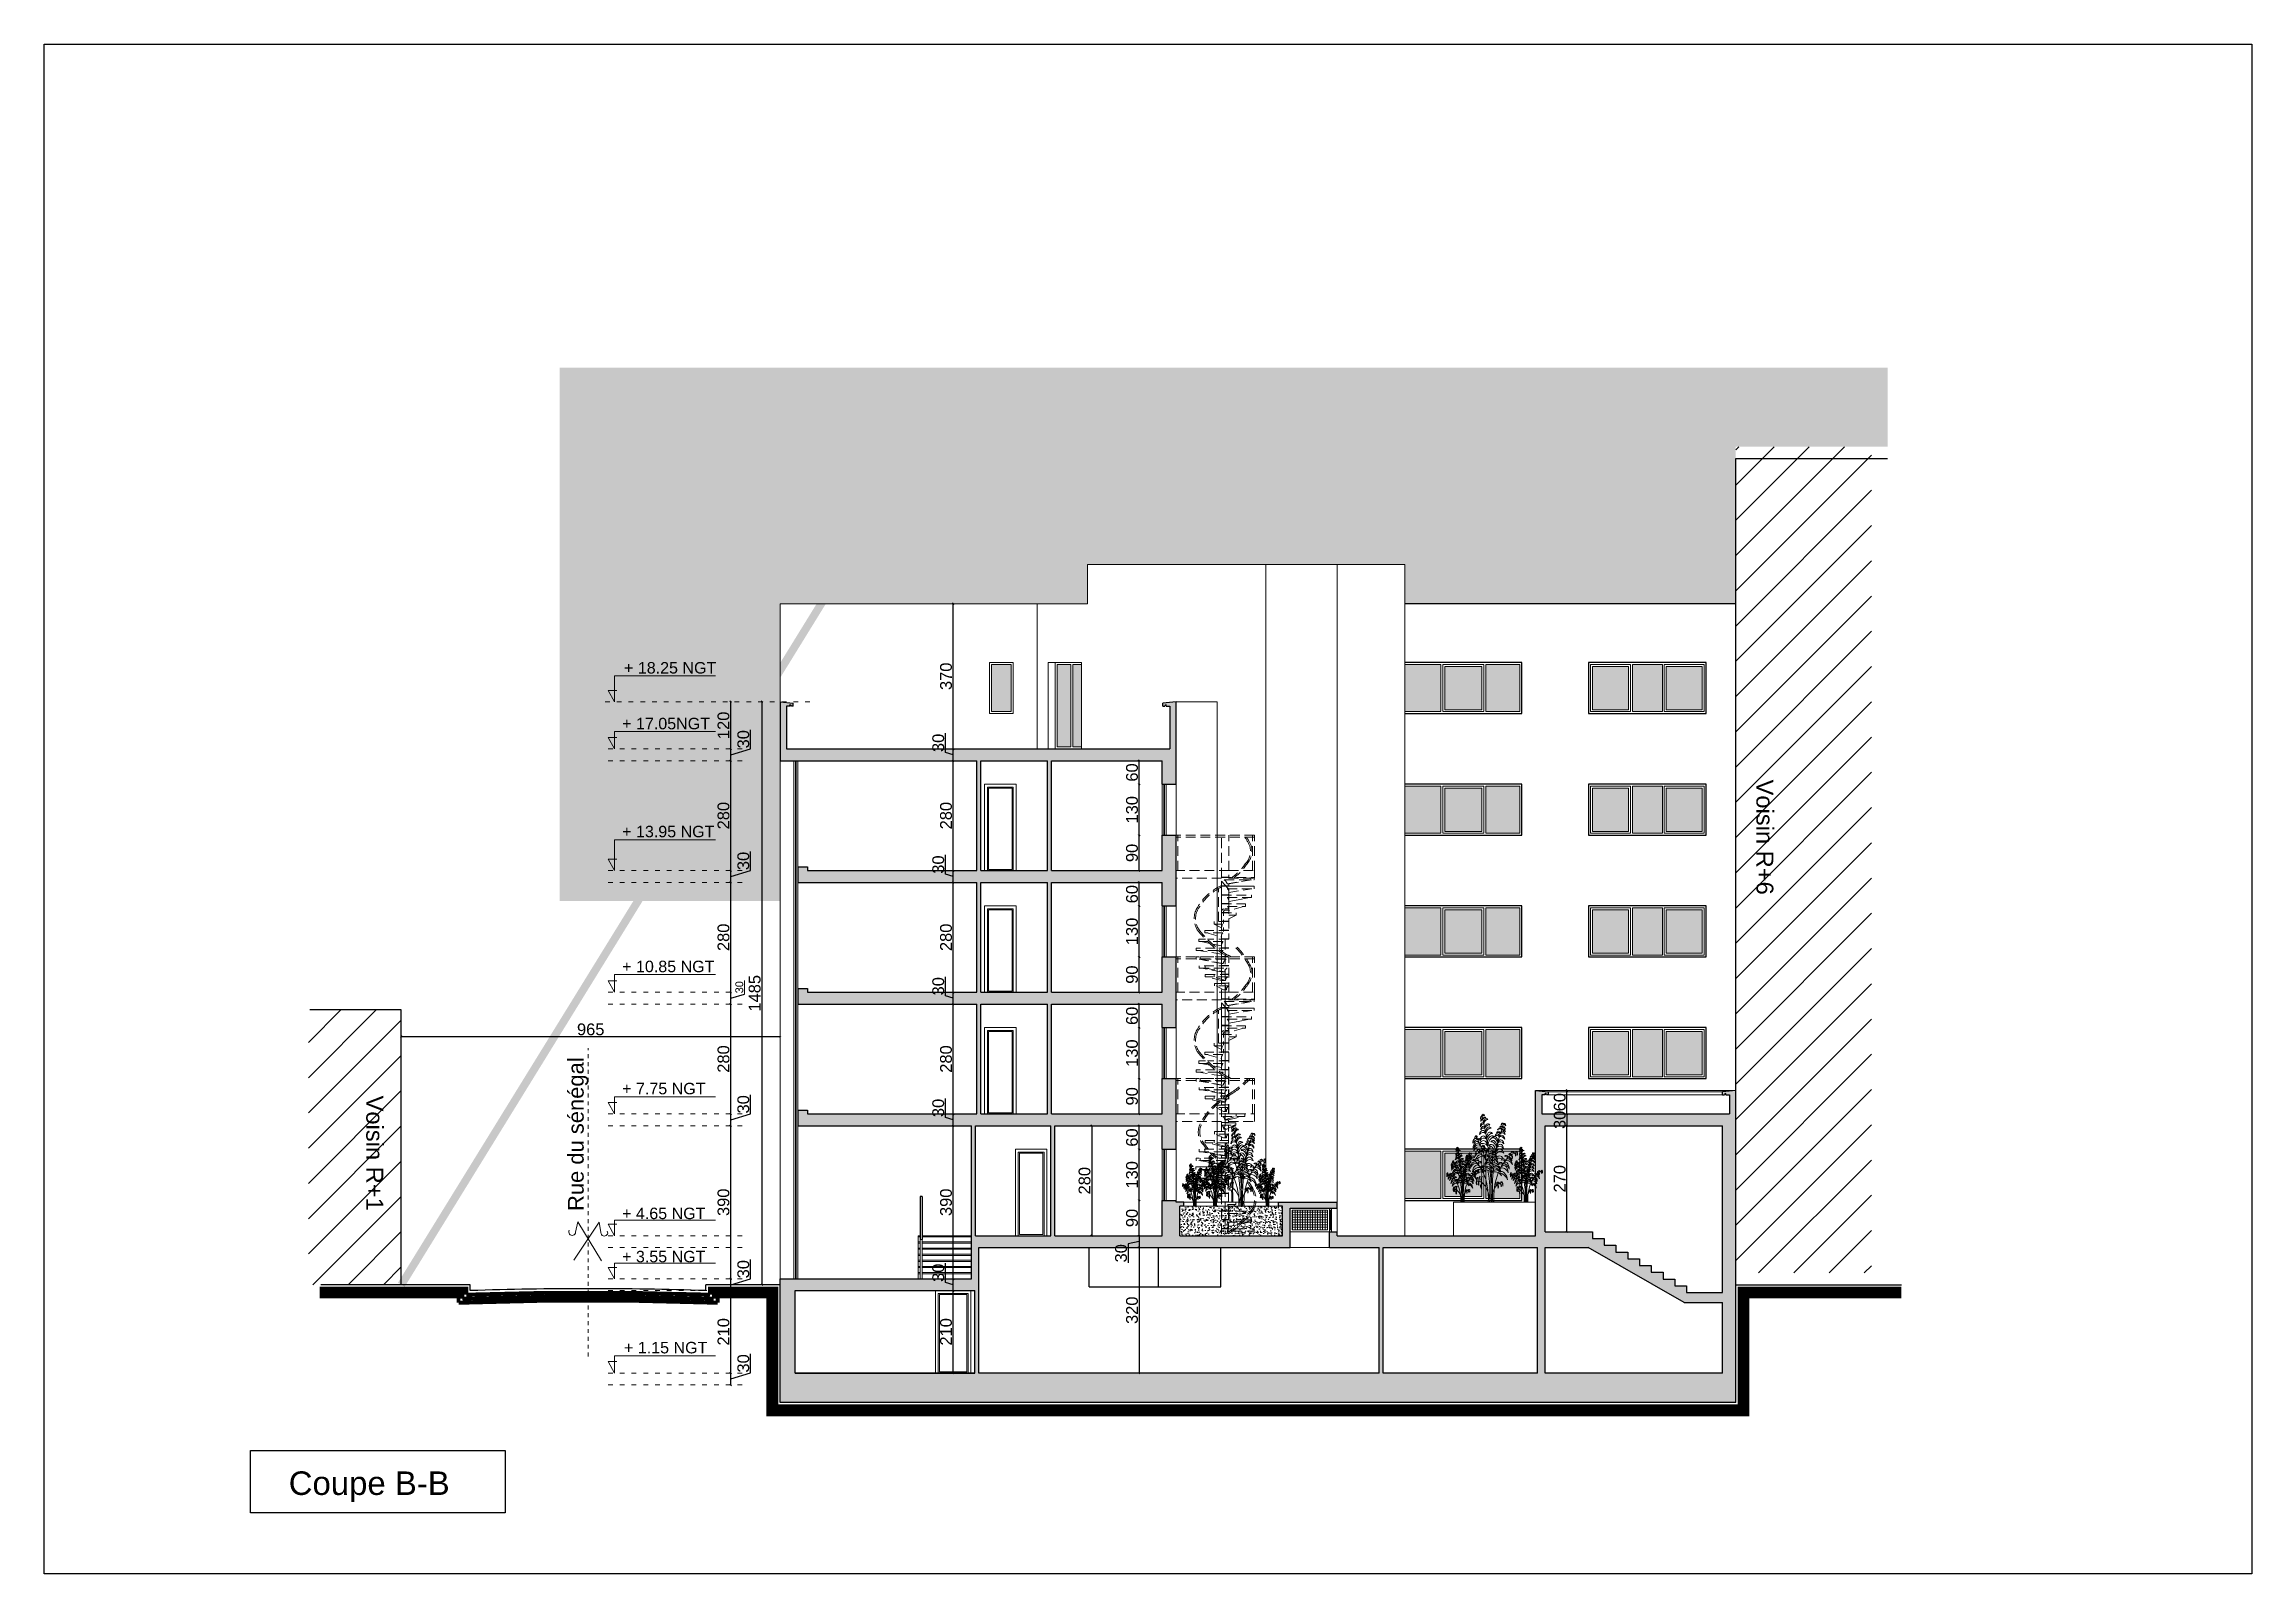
# Model space of a CAD drawing. Header units: millimetres. Extents: x 2804 to 3317, y 6834 to 7064.
# Drawn here: x 3016.5 to 3072.7, y 6985.9 to 7024.8 of the extents above; entities that cross this region are included whole.
import ezdxf

# ---------------------------------------------------------------- set-up
doc = ezdxf.new("R2010")
doc.units = ezdxf.units.MM
doc.header["$PDMODE"] = 1
for name, pattern in [('ACAD_ISO03W100', [30, 12, -18]), ('HIDDEN', [0.375, 0.25, -0.125]), ('PK200', [0.6, 0.3, -0.3]), ('{ Tapered Dash }', [10, 4, -1, 1.5, -1, 1.5, -1])]:
    doc.linetypes.add(name, pattern=pattern)
for name, color, linetype, lineweight in [('A-WALL-PATT', 8, 'Continuous', 13), ('cotatio', 255, 'Continuous', 13), ('cotation', 3, 'Continuous', 30), ('Hachures', 8, 'Continuous', 20), ('Legende', 7, 'Continuous', 30), ('PORT-FEN', 2, 'Continuous', 0), ('PREMER PLAN', 82, 'Continuous', 0), ('structure grt', 150, 'Continuous', 0), ('TAXTE', 255, 'Continuous', 20), ('TopoAlt_T', 3, 'Continuous', 30), ('Urb-verde-04', 82, 'Continuous', 0), ('zin fenetre', 141, 'Continuous', 15), ('zin fin', 6, 'Continuous', 9), ('Zin inter', 80, 'ACAD_ISO03W100', 5), ('zin menuiserie', 150, 'Continuous', 5), ('Zin mur', 30, 'Continuous', 30)]:
    doc.layers.add(name, color=color, linetype=linetype, lineweight=lineweight)
doc.layers.add('zin hatch mur', color=8, linetype='Continuous')
doc.layers.add('zin texte', color=33, linetype='Continuous')
doc.styles.add('ARIAL', font='arial.ttf')
doc.styles.get("Standard").update_dxf_attribs({"font": 'arial.ttf'})
doc.dimstyles.new('cotation 100', dxfattribs={"dimtxt": 0.2, "dimasz": 0.04, "dimexe": 0, "dimexo": 0, "dimgap": 0.03, "dimtad": 1, "dimdec": 0, "dimlfac": 100, "dimdsep": 46, "dimtxsty": 'ARIAL', "dimblk": 'OBLIQUE', "dimcen": 0.09, "dimse1": 1, "dimse2": 1, "dimclrd": 256, "dimclre": 256, "dimclrt": 256, "dimadec": 3, "dimazin": 2, "dimtfac": 1, "dimtdec": 0, "dimtofl": 0, "dimtmove": 1, "dimatfit": 3, "dimfxl": 0, "dimtolj": 1, "dimtzin": 0, "dimlwd": -1, "dimlwe": -1, "dimarcsym": 0})

msp = doc.modelspace()

# ---------------------------------------------------------------- texts
at = {"layer": 'structure grt', "ltscale": 0.5, "char_height": 0.2925, "width": 20.61948, "attachment_point": 1}
for s, insert in [('{\\C1;+ 18.25 NGT}', (3031.227, 7009.1)), ('{\\C1;+ 17.05NGT}', (3031.18, 7007.68)), ('{\\C1;+ 13.95 NGT}', (3031.18, 7004.929)), ('{\\C1;+ 10.85 NGT}', (3031.18, 7001.492)), ('{\\C1;+ 7.75 NGT}', (3031.18, 6998.381)), ('{\\C1;+ 4.65 NGT}', (3031.178, 6995.201)), ('{\\C1;+ 3.55 NGT}', (3031.178, 6994.101)), ('{\\C1;+ 1.15 NGT}', (3031.227, 6991.781))]:
    msp.add_mtext(s, dxfattribs=dict(at, insert=insert))
at = {"layer": 'TAXTE'}
msp.add_text('Rue du sénégal', height=0.4, rotation=90, dxfattribs=at).set_placement((3030.199, 6995.116))
at = {"layer": 'Zin mur', "insert": (3022.687, 6988.482), "char_height": 0.6, "attachment_point": 1}
msp.add_mtext_dynamic_manual_height_columns('Coupe B-B', width=34.10317, gutter_width=12.5, heights=[0], dxfattribs=at)
at = {"layer": 'zin texte', "char_height": 0.432, "attachment_point": 1, "rotation": 270}
for s, insert in [('Voisin R+6', (3060.501, 7006.107)), ('Voisin R+1', (3025.094, 6998.056))]:
    msp.add_mtext_dynamic_manual_height_columns(s, width=34.10317, gutter_width=12.5, heights=[0.434], dxfattribs=dict(at, insert=insert))

# ---------------------------------------------------------------- blocks, each defined once
blk = doc.blocks.new('BUIS2-EL')
at = {"color": 0, "linetype": 'ByBlock'}
blk.add_line((-0.203, 0.718), (-0.181, 0.703), dxfattribs=at)
for centre, radius, start, end in [((-2.444, 0.09), 2.45, 10.3718, 21.9389), ((-0.14, 0.986), 0.0247, 24.0368, 175.2038), ((-0.263, 0.726), 0.0445, 120.9496, 173.7809), ((-0.399, 0.813), 0.123, 318.1235, 336.607), ((-0.275, 0.747), 0.0202, 12.5265, 124.0418), ((-0.305, 0.671), 0.0954, 58.2072, 78.3611), ((-0.951, 0.109), 0.934, 33.6332, 44.5595), ((-0.153, 0.765), 0.0624, 23.0229, 165.91), ((-0.149, 0.711), 0.0944, 55.6767, 133.2562), ((-0.141, 0.696), 0.0693, 23.0229, 165.91), ((-0.173, 0.967), 0.0234, 68.5001, 208.6115), ((-0.159, 0.876), 0.0368, 43.6847, 192.4915), ((-0.137, 0.835), 0.0663, 85.7421, 150.4341), ((-0.153, 0.949), 0.0411, 106.1603, 170.9512), ((-0.165, 0.931), 0.0265, 59.668, 188.423), ((-0.14, 0.895), 0.0596, 100.4127, 147.6783), ((-0.151, 0.831), 0.0405, 28.2731, 177.08), ((-0.14, 0.782), 0.0729, 70.3305, 135.0226), ((-0.131, 0.932), 0.0654, 78.1749, 121.0657), ((-0.116, 0.939), 0.0386, 52.227, 157.1593), ((-0.102, 0.887), 0.083, 83.0677, 126.3186), ((-0.085, 0.913), 0.0485, 50.9154, 193.8024), ((-0.063, 0.878), 0.0734, 83.5691, 161.1487), ((-0.056, 0.844), 0.0589, 48.6916, 173.6596), ((-0.037, 0.794), 0.0965, 78.434, 143.9172), ((-0.035, 0.804), 0.0624, 50.9154, 193.8024), ((-0.007, 0.759), 0.0944, 83.5691, 161.1487), ((-0.01, 0.74), 0.0693, 50.9154, 193.8024), ((0.022, 0.689), 0.105, 83.5691, 161.1487), ((0.02, 0.681), 0.0846, 61.3272, 202.2094), ((0.08, 0.613), 0.144, 98.0574, 165.4792), ((0.07, 0.697), 0.0624, 346.8458, 129.7328), ((0.121, 0.749), 0.0405, 7.5075, 156.3144), ((0.114, 0.698), 0.0729, 49.565, 114.257), ((1.455, 0.153), 1.426, 148.4487, 163.1879), ((0.141, 0.783), 0.0368, 7.5075, 156.3144), ((0.135, 0.737), 0.0663, 49.565, 114.257), ((0.171, 0.798), 0.0558, 50.9567, 142.0458), ((0.179, 0.727), 0.118, 76.6833, 116.3191), ((0.205, 0.714), 0.0589, 12.5144, 137.4824), ((0.191, 0.662), 0.0965, 42.2568, 107.7401), ((0.194, 0.853), 0.0265, 23.4908, 152.2458), ((0.193, 0.81), 0.0596, 64.2355, 111.5012), ((0.223, 0.769), 0.0485, 14.7382, 157.6252), ((0.22, 0.728), 0.0734, 47.392, 124.9715), ((0.22, 0.887), 0.0234, 32.3229, 172.4343), ((0.226, 0.861), 0.0411, 69.9831, 134.774), ((0.226, 0.787), 0.0574, 29.2779, 110.3739), ((0.433, 1.353), 0.56, 246.003, 253.6488), ((0.238, 0.831), 0.0386, 16.0498, 120.9822), ((0.219, 0.781), 0.083, 46.8905, 90.1414), ((0.258, 0.883), 0.0247, 347.8597, 139.0266), ((0.234, 0.834), 0.0654, 41.9977, 84.8886), ((-0.429, 0.512), 0.0445, 149.3181, 202.1493), ((-0.59, 0.524), 0.123, 346.4919, 4.9755), ((-0.413, 0.472), 0.0569, 46.5081, 177.702), ((-0.378, 0.385), 0.128, 88.2099, 136.0002), ((-0.45, 0.525), 0.0202, 40.8949, 152.4102), ((-0.44, 0.443), 0.0954, 86.5756, 106.7295), ((-0.529, 0.055), 0.484, 354.7797, 82.6513), ((-0.358, 0.437), 0.0693, 45.3982, 188.2853), ((-0.341, 0.505), 0.0336, 20.4187, 166.5772), ((-0.338, 0.451), 0.072, 67.0062, 119.9897), ((-0.285, 0.679), 0.0569, 46.5081, 177.702), ((-0.249, 0.593), 0.128, 88.2099, 136.0002), ((-0.263, 0.633), 0.0693, 45.3982, 188.2853), ((-0.236, 0.58), 0.105, 78.052, 155.6315), ((-0.242, 0.579), 0.0841, 42.5176, 167.4856), ((-0.222, 0.504), 0.138, 72.2599, 137.7432), ((-0.27, 0.451), 0.053, 30.5815, 138.8563), ((-0.213, 0.525), 0.0868, 84.4259, 175.3339), ((-0.189, 0.438), 0.145, 71.2702, 139.6419), ((-0.186, 0.435), 0.118, 55.5261, 145.4817), ((-0.146, 0.326), 0.209, 82.5276, 122.1155), ((-0.219, 0.683), 0.053, 68.4883, 125.8552), ((-0.265, 0.546), 0.18, 71.366, 85.5056), ((-0.139, 0.513), 0.118, 35.9389, 144.6487), ((-0.139, 0.397), 0.209, 62.9404, 117.6472), ((-0.141, 0.628), 0.0846, 14.616, 155.4982), ((-0.148, 0.537), 0.144, 51.3462, 118.7679), ((-0.136, 0.636), 0.105, 55.6767, 133.2562), ((-0.146, 0.623), 0.0368, 10.6845, 159.4913), ((-0.15, 0.577), 0.0663, 52.7419, 117.4339), ((-0.213, 0.525), 0.0868, 35.5782, 62.9493), ((-0.951, 0.109), 0.934, 22.7308, 32.041), ((-0.108, 0.563), 0.0368, 10.6845, 159.4913), ((-0.112, 0.517), 0.0663, 52.7419, 117.4339), ((-0.085, 0.52), 0.0368, 10.6845, 159.4913), ((-0.089, 0.474), 0.0663, 52.7419, 117.4339), ((-0.032, 0.441), 0.0707, 32.6241, 141.3338), ((-0.007, 0.495), 0.0448, 24.4979, 146.9087), ((-0.013, 0.427), 0.0978, 62.0339, 109.3727), ((0.074, 0.581), 0.118, 141.866, 179.4677), ((0.09, 0.54), 0.141, 129.6209, 162.333), ((0.001, 0.526), 0.0472, 32.6241, 141.3338), ((-0.002, 0.479), 0.0834, 59.6255, 114.3323), ((0.007, 0.583), 0.0846, 347.8896, 119.321), ((-0.053, 0.515), 0.144, 27.2397, 82.5908), ((-2.444, 0.09), 2.45, 9.906, 10.1779), ((0.018, 0.565), 0.0354, 50.7346, 141.3338), ((0.016, 0.531), 0.0626, 70.9842, 114.3323), ((0.042, 0.644), 0.0693, 346.8458, 129.7328), ((0.011, 0.594), 0.105, 19.4995, 97.079), ((1.269, 0.299), 1.254, 167.527, 183.2337), ((0.042, 0.651), 0.0944, 19.4995, 97.079), ((0.051, 0.576), 0.0202, 63.2426, 174.7578), ((0.091, 0.504), 0.0954, 108.9232, 129.0771), ((0.074, 0.471), 0.0589, 24.3555, 133.0653), ((0.062, 0.413), 0.104, 51.357, 106.0638), ((0.067, 0.514), 0.0456, 19.9895, 126.0792), ((0.047, 0.448), 0.104, 52.4915, 93.5771), ((0.061, 0.565), 0.0202, 63.2426, 174.7578), ((0.101, 0.493), 0.0954, 108.9232, 129.0771), ((1.269, 0.299), 1.254, 166.8337, 167.0764), ((0.059, 0.583), 0.0111, 1.5455, 170.8062), ((0.052, 0.542), 0.0445, 13.5034, 66.3347), ((0.176, 0.646), 0.123, 210.6773, 229.1608), ((1.455, 0.153), 1.426, 165.2304, 166.0157), ((1.455, 0.153), 1.426, 164.0715, 164.7125), ((0.168, 0.532), 0.0846, 25.15, 156.8281), ((0.177, 0.441), 0.144, 61.8802, 125.433), ((0.163, 0.44), 0.0978, 48.0473, 124.0566), ((0.174, 0.602), 0.0693, 14.7382, 157.6252), ((0.17, 0.543), 0.105, 47.392, 124.9715), ((0.151, 0.345), 0.168, 71.4489, 101.4296), ((0.188, 0.659), 0.0624, 14.7382, 157.6252), ((0.185, 0.605), 0.0944, 47.392, 124.9715), ((0.591, 0.056), 0.534, 100.0111, 141.7818), ((0.228, 0.474), 0.0368, 7.5075, 156.3144), ((0.291, 0.486), 0.0574, 42.0299, 123.1259), ((0.369, 1.084), 0.56, 258.755, 266.4008), ((0.326, 0.422), 0.0841, 12.5144, 137.4824), ((0.345, 0.47), 0.0558, 10.358, 101.4471), ((0.305, 0.411), 0.118, 36.0847, 75.7205), ((0.363, 0.544), 0.0247, 10.241, 161.4079), ((0.359, 0.49), 0.0654, 64.379, 107.2699), ((0.412, 0.553), 0.0359, 26.1398, 137.0714), ((0.402, 0.482), 0.0974, 63.9268, 99.2843), ((0.36, 0.518), 0.0411, 343.8351, 48.6259), ((0.386, 0.525), 0.0234, 306.1748, 86.2862), ((0.455, 0.55), 0.0215, 312.3886, 118.4875), ((0.441, 0.541), 0.0288, 347.5765, 83.2995), ((0.48, 0.573), 0.0202, 27.5898, 139.1051), ((0.47, 0.491), 0.0954, 73.2705, 93.4244), ((0.621, 0.572), 0.123, 175.0245, 193.5081), ((0.46, 0.56), 0.0445, 337.8507, 30.6819), ((-0.331, 0.383), 0.105, 78.052, 155.6315), ((-0.304, 0.387), 0.0841, 42.5176, 167.4856), ((-0.284, 0.313), 0.138, 72.2599, 137.7432), ((-0.259, 0.35), 0.0846, 36.9913, 177.8734), ((-0.232, 0.263), 0.144, 73.7215, 141.1432), ((-0.283, 0.308), 0.18, 70.9311, 98.5068), ((-0.216, 0.298), 0.0868, 35.5782, 175.3339), ((-0.192, 0.211), 0.145, 71.2702, 139.6419), ((-0.254, 0.232), 0.0234, 121.4262, 261.5376), ((-0.25, 0.27), 0.0247, 76.963, 228.1299), ((-0.228, 0.237), 0.0411, 159.0864, 223.8773), ((-0.201, 0.245), 0.0654, 131.101, 173.9918), ((-0.259, 0.018), 0.234, 8.4073, 91.7387), ((-0.205, 0.439), 0.0368, 23.6856, 172.4925), ((-0.199, 0.394), 0.0663, 65.743, 130.435), ((-0.19, 0.269), 0.0386, 105.1531, 210.0855), ((-0.141, 0.248), 0.083, 135.9938, 179.2447), ((-0.162, 0.397), 0.0301, 47.2752, 171.5055), ((-0.166, 0.377), 0.0353, 25.6252, 136.9856), ((-0.148, 0.267), 0.0388, 103.8415, 246.7285), ((-0.083, 0.286), 0.118, 32.6241, 141.3338), ((-0.09, 0.169), 0.209, 59.6255, 114.3323), ((-0.114, 0.264), 0.0588, 136.4952, 214.0748), ((-0.07, 0.347), 0.101, 28.1379, 145.8199), ((-0.076, 0.233), 0.188, 59.6255, 114.3323), ((-0.128, 0.359), 0.02, 144.0136, 210.1665), ((-0.123, 0.342), 0.0233, 49.8772, 162.7523), ((-0.162, 0.397), 0.0301, 353.5292, 28.4174), ((-0.128, 0.359), 0.02, 2.463, 58.8373), ((-0.046, 0.4), 0.0825, 32.6241, 141.3338), ((-0.051, 0.318), 0.146, 59.6255, 114.3323), ((-0.035, 0.371), 0.125, 59.6255, 114.3323), ((-0.951, 0.109), 0.934, 21.2426, 22.0818), ((-0.951, 0.109), 0.934, 18.2923, 19.4747), ((-0.951, 0.109), 0.934, 353.9769, 16.5621), ((-2.444, 0.09), 2.45, 9.1499, 9.5346), ((-2.444, 0.09), 2.45, 8.0523, 8.7235), ((-2.444, 0.09), 2.45, 6.7654, 7.5041), ((-2.444, 0.09), 2.45, 358.1531, 6.3649), ((0.096, 0.263), 0.118, 24.3555, 133.0653), ((0.074, 0.149), 0.209, 51.357, 106.0638), ((0.091, 0.317), 0.106, 24.3555, 133.0653), ((0.07, 0.214), 0.188, 51.357, 106.0638), ((0.073, 0.378), 0.0825, 18.2828, 126.9925), ((0.011, 0.179), 0.266, 58.0112, 87.2641), ((0.076, 0.427), 0.0707, 24.3555, 133.0653), ((0.062, 0.359), 0.125, 51.357, 106.0638), ((1.455, 0.153), 1.426, 171.8589, 185.7198), ((1.455, 0.153), 1.426, 169.9983, 171.2795), ((1.455, 0.153), 1.426, 168.3834, 169.3671), ((0.591, 0.056), 0.534, 147.1691, 184.8369), ((1.455, 0.153), 1.426, 166.5994, 167.5651), ((0.147, 0.39), 0.0301, 168.9446, 194.4798), ((0.151, 0.37), 0.0353, 138.4927, 159.9599), ((0.147, 0.39), 0.0301, 122.0424, 122.9399), ((0.187, 0.412), 0.053, 41.1437, 149.4185), ((0.2, 0.268), 0.18, 81.4932, 109.0689), ((0.153, 0.136), 0.209, 91.8896, 93.2656), ((0.147, 0.39), 0.0301, 8.4945, 96.0523), ((0.151, 0.37), 0.0353, 43.0144, 93.6211), ((0.591, 0.056), 0.534, 143.0788, 144.6454), ((0.2, 0.242), 0.118, 11.5573, 105.4123), ((0.245, 0.344), 0.0846, 2.1266, 143.0087), ((0.217, 0.257), 0.144, 38.8568, 106.2785), ((0.153, 0.136), 0.209, 38.5588, 81.4224), ((0.221, 0.429), 0.0663, 49.565, 114.257), ((0.276, 0.397), 0.0693, 351.7147, 134.6018), ((0.249, 0.344), 0.105, 24.3685, 101.948), ((0.306, 0.348), 0.138, 42.2568, 107.7401), ((-0.213, 0.225), 0.0265, 112.5941, 241.3491), ((-0.17, 0.223), 0.0596, 153.3388, 200.6045), ((-0.159, 0.195), 0.0368, 96.6108, 245.4177), ((-0.113, 0.188), 0.0663, 138.6682, 203.3603), ((0.216, 0.033), 0.202, 87.9392, 186.0875), ((0.099, 0.208), 0.0247, 10.241, 161.4079), ((0.095, 0.153), 0.0654, 64.379, 107.2699), ((0.138, 0.205), 0.0359, 26.1398, 137.0714), ((0.128, 0.134), 0.0974, 63.9268, 99.2843), ((0.122, 0.189), 0.0234, 306.1748, 86.2862), ((0.096, 0.181), 0.0411, 343.8351, 48.6259), ((0.181, 0.202), 0.0215, 312.3886, 118.4875), ((0.167, 0.193), 0.0288, 347.5765, 83.2995), ((0.206, 0.225), 0.0202, 27.5898, 139.1051), ((0.196, 0.143), 0.0954, 73.2705, 93.4244), ((0.346, 0.224), 0.123, 175.0245, 193.5081), ((0.186, 0.212), 0.0445, 337.8507, 30.6819)]:
    blk.add_arc(centre, radius, start, end, dxfattribs=at)
blk = doc.blocks.new('PLANT1CO')
at = {"xscale": 45, "yscale": 75, "zscale": 45}
blk.add_blockref('BUIS2-EL', (-2.6, -0.8), dxfattribs=at)
blk = doc.blocks.new('_Oblique')
at = {"color": 0, "linetype": 'ByBlock', "lineweight": -2}
blk.add_line((-0.5, -0.5), (0.5, 0.5), dxfattribs=at)
blk = doc.blocks.new('*D481')
at = {"layer": 'cotation', "transparency": 16777216}
blk.add_line((3034.74, 7008.087), (3034.74, 6993.237), dxfattribs=at)
at = {"layer": 'Defpoints', "color": 0, "transparency": 16777216}
for p in [(3035.204, 7008.087), (3034.74, 6993.237), (3035.204, 6993.237)]:
    blk.add_point(p, dxfattribs=at)
at = {"layer": 'cotation', "transparency": 16777216, "xscale": 0.04, "yscale": 0.04, "zscale": 0.04}
for p, rotation in [((3034.74, 7008.087), 90), ((3034.74, 6993.237), 270)]:
    blk.add_blockref('_Oblique', p, dxfattribs=dict(at, rotation=rotation))
at = {"layer": 'cotation', "transparency": 16777216, "insert": (3034.556, 7000.662), "char_height": 0.3, "attachment_point": 5, "rotation": 90, "style": 'ARIAL'}
blk.add_mtext('\\A1;1485', dxfattribs=at)
blk = doc.blocks.new('ees ss')
at = {"layer": 'A-WALL-PATT', "linetype": 'HIDDEN'}
for p, q in [((2839.158, 7324.618), (2837.16, 7324.618)), ((2839.158, 7324.568), (2837.16, 7324.568)), ((2837.21, 7323.718), (2837.21, 7324.618)), ((2838.322, 7322.418), (2838.322, 7324.618)), ((2838.502, 7323.718), (2838.502, 7324.618)), ((2839.108, 7323.718), (2839.108, 7324.618)), ((2839.158, 7323.718), (2839.158, 7324.618)), ((2838.507, 7323.718), (2837.16, 7323.718)), ((2838.319, 7323.528), (2837.16, 7323.528)), ((2838.319, 7322.172), (2838.319, 7323.449)), ((2838.319, 7323.449), (2838.507, 7323.244)), ((2838.322, 7323.543), (2839.15, 7323.543)), ((2838.391, 7323.483), (2839.15, 7323.483)), ((2838.462, 7323.378), (2839.049, 7323.483)), ((2838.499, 7323.528), (2839.158, 7323.528)), ((2838.502, 7323.718), (2839.158, 7323.718)), ((2838.502, 7323.543), (2838.502, 7323.612)), ((2838.502, 7323.378), (2839.079, 7323.483)), ((2839.049, 7323.543), (2839.049, 7323.483)), ((2839.15, 7323.543), (2839.15, 7323.483)), ((2839.158, 7323.718), (2839.158, 7323.528)), ((2838.211, 7322.418), (2838.211, 7323.242)), ((2838.241, 7322.418), (2838.241, 7323.26)), ((2839.154, 7323.318), (2838.322, 7323.318)), ((2838.322, 7323.318), (2838.608, 7323.318)), ((2838.322, 7323.103), (2838.5, 7323.103)), ((2838.322, 7323.093), (2839.083, 7323.093)), ((2838.322, 7322.878), (2838.502, 7322.878)), ((2838.322, 7322.868), (2838.933, 7322.868)), ((2838.502, 7323.378), (2838.462, 7323.378)), ((2838.464, 7323.256), (2839.154, 7323.258)), ((2838.467, 7323.033), (2839.083, 7323.033)), ((2838.5, 7323.093), (2838.502, 7323.163)), ((2838.502, 7323.318), (2838.502, 7323.378)), ((2838.502, 7323.163), (2839.088, 7323.258)), ((2838.502, 7322.868), (2838.502, 7322.965)), ((2838.507, 7323.244), (2838.507, 7321.968)), ((2838.666, 7323.318), (2839.154, 7323.318)), ((2838.933, 7322.868), (2838.933, 7322.808)), ((2839.083, 7323.093), (2839.083, 7323.033)), ((2839.154, 7323.318), (2839.154, 7323.258)), ((2838.502, 7322.418), (2838.134, 7322.418)), ((2838.134, 7322.418), (2838.134, 7322.358)), ((2838.346, 7322.358), (2838.134, 7322.358)), ((2838.134, 7322.358), (2838.322, 7322.264)), ((2838.322, 7322.653), (2838.502, 7322.653)), ((2838.322, 7322.643), (2838.691, 7322.643)), ((2838.322, 7322.428), (2838.502, 7322.428)), ((2838.471, 7322.808), (2838.933, 7322.808)), ((2838.882, 7322.808), (2838.502, 7322.699)), ((2838.502, 7322.643), (2838.502, 7322.758)), ((2838.502, 7322.643), (2838.502, 7322.758)), ((2838.691, 7322.583), (2838.502, 7322.489)), ((2838.502, 7322.583), (2838.691, 7322.583)), ((2838.502, 7322.418), (2838.502, 7322.489)), ((2838.691, 7322.643), (2838.691, 7322.583)), ((2838.159, 7321.743), (2837.671, 7321.743)), ((2837.671, 7321.743), (2837.671, 7321.683)), ((2837.742, 7321.968), (2837.742, 7321.908)), ((2837.912, 7321.968), (2837.742, 7321.968)), ((2837.973, 7321.908), (2837.742, 7321.908)), ((2838.025, 7321.859), (2837.799, 7321.908)), ((2838.502, 7322.193), (2837.892, 7322.193)), ((2837.892, 7322.193), (2837.892, 7322.133)), ((2838.354, 7322.133), (2837.892, 7322.133)), ((2837.943, 7322.133), (2838.322, 7322.024)), ((2838.502, 7321.968), (2837.963, 7321.968)), ((2838.358, 7321.908), (2838.025, 7321.908)), ((2838.322, 7321.804), (2838.095, 7321.844)), ((2838.502, 7321.743), (2838.217, 7321.743)), ((2838.319, 7320.999), (2838.319, 7321.968)), ((2838.322, 7322.193), (2838.322, 7322.264)), ((2838.502, 7322.203), (2838.322, 7322.203)), ((2838.322, 7321.968), (2838.322, 7322.083)), ((2838.502, 7321.978), (2838.322, 7321.978)), ((2838.322, 7321.743), (2838.322, 7321.84)), ((2838.322, 7319.318), (2838.322, 7321.818)), ((2838.502, 7321.753), (2838.322, 7321.753)), ((2838.411, 7321.96), (2838.411, 7316.928)), ((2839.158, 7321.518), (2837.16, 7321.518)), ((2839.158, 7321.468), (2837.16, 7321.468)), ((2837.21, 7320.618), (2837.21, 7321.518)), ((2838.224, 7321.681), (2837.671, 7321.683)), ((2838.502, 7321.518), (2837.674, 7321.518)), ((2837.674, 7321.518), (2837.674, 7321.458)), ((2838.434, 7321.458), (2837.674, 7321.458)), ((2838.322, 7321.588), (2837.737, 7321.683)), ((2838.322, 7321.353), (2837.746, 7321.458)), ((2837.776, 7321.518), (2837.776, 7321.458)), ((2838.363, 7321.353), (2837.776, 7321.458)), ((2838.361, 7321.681), (2838.299, 7321.681)), ((2838.322, 7321.518), (2838.322, 7321.62)), ((2838.468, 7321.528), (2838.322, 7321.528)), ((2838.322, 7321.353), (2838.363, 7321.353)), ((2838.322, 7321.293), (2838.322, 7321.353)), ((2838.502, 7320.618), (2838.502, 7321.518)), ((2839.108, 7320.618), (2839.108, 7321.518)), ((2839.158, 7320.618), (2839.158, 7321.518)), ((2838.507, 7320.618), (2837.16, 7320.618)), ((2838.322, 7321.068), (2838.322, 7321.137)), ((2838.322, 7320.843), (2838.322, 7320.918)), ((2838.502, 7320.853), (2838.322, 7320.853)), ((2838.411, 7320.655), (2838.411, 7317.964)), ((2838.502, 7320.618), (2839.158, 7320.618)), ((2839.158, 7320.618), (2839.158, 7320.428)), ((2838.319, 7320.428), (2837.16, 7320.428)), ((2838.211, 7319.318), (2838.211, 7320.142)), ((2838.241, 7319.318), (2838.241, 7320.16)), ((2838.319, 7319.072), (2838.319, 7320.349)), ((2838.319, 7320.349), (2838.507, 7320.144)), ((2838.322, 7320.443), (2839.15, 7320.443)), ((2839.154, 7320.218), (2838.322, 7320.218)), ((2838.322, 7320.218), (2838.608, 7320.218)), ((2838.391, 7320.383), (2839.15, 7320.383)), ((2838.462, 7320.278), (2839.049, 7320.383)), ((2838.502, 7320.278), (2838.462, 7320.278)), ((2838.464, 7320.156), (2839.154, 7320.158)), ((2838.499, 7320.428), (2839.158, 7320.428)), ((2838.5, 7319.993), (2838.502, 7320.063)), ((2838.502, 7320.443), (2838.502, 7320.512)), ((2838.502, 7320.278), (2839.079, 7320.383)), ((2838.502, 7320.218), (2838.502, 7320.278)), ((2838.502, 7320.063), (2839.088, 7320.158)), ((2838.507, 7320.144), (2838.507, 7318.868)), ((2838.666, 7320.218), (2839.154, 7320.218)), ((2839.049, 7320.443), (2839.049, 7320.383)), ((2839.15, 7320.443), (2839.15, 7320.383)), ((2839.154, 7320.218), (2839.154, 7320.158)), ((2838.322, 7320.003), (2838.5, 7320.003)), ((2838.322, 7319.993), (2839.083, 7319.993)), ((2838.322, 7319.778), (2838.502, 7319.778)), ((2838.322, 7319.768), (2838.933, 7319.768)), ((2838.322, 7319.553), (2838.502, 7319.553)), ((2838.322, 7319.543), (2838.691, 7319.543)), ((2838.467, 7319.933), (2839.083, 7319.933)), ((2838.471, 7319.708), (2838.933, 7319.708)), ((2838.502, 7319.768), (2838.502, 7319.865)), ((2838.882, 7319.708), (2838.502, 7319.599)), ((2838.502, 7319.543), (2838.502, 7319.658)), ((2838.502, 7319.543), (2838.502, 7319.658)), ((2838.502, 7318.457), (2838.502, 7319.483)), ((2838.691, 7319.483), (2838.502, 7319.389)), ((2838.502, 7319.483), (2838.691, 7319.483)), ((2838.691, 7319.543), (2838.691, 7319.483)), ((2838.933, 7319.768), (2838.933, 7319.708)), ((2839.083, 7319.993), (2839.083, 7319.933)), ((2838.502, 7319.093), (2837.892, 7319.093)), ((2837.892, 7319.093), (2837.892, 7319.033)), ((2838.354, 7319.033), (2837.892, 7319.033)), ((2837.943, 7319.033), (2838.322, 7318.924)), ((2838.502, 7319.318), (2838.134, 7319.318)), ((2838.134, 7319.318), (2838.134, 7319.258)), ((2838.346, 7319.258), (2838.134, 7319.258)), ((2838.134, 7319.258), (2838.322, 7319.164)), ((2838.322, 7319.328), (2838.502, 7319.328)), ((2838.322, 7319.093), (2838.322, 7319.164)), ((2838.502, 7319.103), (2838.322, 7319.103)), ((2838.322, 7318.868), (2838.322, 7318.983)), ((2838.502, 7319.318), (2838.502, 7319.389)), ((2839.158, 7318.418), (2837.16, 7318.418)), ((2839.158, 7318.368), (2837.16, 7318.368)), ((2837.21, 7317.518), (2837.21, 7318.418)), ((2838.159, 7318.643), (2837.671, 7318.643)), ((2837.671, 7318.643), (2837.671, 7318.583)), ((2838.224, 7318.581), (2837.671, 7318.583)), ((2838.502, 7318.418), (2837.674, 7318.418)), ((2837.674, 7318.418), (2837.674, 7318.358)), ((2838.434, 7318.358), (2837.674, 7318.358)), ((2838.322, 7318.488), (2837.737, 7318.583)), ((2837.742, 7318.868), (2837.742, 7318.808)), ((2837.912, 7318.868), (2837.742, 7318.868)), ((2837.973, 7318.808), (2837.742, 7318.808)), ((2838.322, 7318.253), (2837.746, 7318.358)), ((2837.776, 7318.418), (2837.776, 7318.358)), ((2838.363, 7318.253), (2837.776, 7318.358)), ((2838.025, 7318.759), (2837.799, 7318.808)), ((2838.502, 7318.868), (2837.963, 7318.868)), ((2838.358, 7318.808), (2838.025, 7318.808)), ((2838.322, 7318.704), (2838.095, 7318.744)), ((2838.502, 7318.643), (2838.217, 7318.643)), ((2838.361, 7318.581), (2838.299, 7318.581)), ((2838.319, 7317.899), (2838.319, 7318.868)), ((2838.502, 7318.878), (2838.322, 7318.878)), ((2838.322, 7318.643), (2838.322, 7318.74)), ((2838.502, 7318.653), (2838.322, 7318.653)), ((2838.322, 7318.418), (2838.322, 7318.52)), ((2838.468, 7318.428), (2838.322, 7318.428)), ((2838.499, 7317.518), (2838.499, 7318.721)), ((2838.502, 7317.518), (2838.502, 7318.418)), ((2839.108, 7317.518), (2839.108, 7318.418)), ((2839.158, 7317.518), (2839.158, 7318.418)), ((2838.319, 7317.068), (2838.319, 7317.854)), ((2838.322, 7318.253), (2838.363, 7318.253)), ((2838.322, 7318.193), (2838.322, 7318.253)), ((2838.322, 7317.968), (2838.322, 7318.037)), ((2838.322, 7317.743), (2838.322, 7317.818)), ((2838.411, 7317.91), (2838.411, 7314.468)), ((2838.507, 7317.518), (2837.16, 7317.518)), ((2838.319, 7317.328), (2837.16, 7317.328)), ((2838.319, 7317.303), (2838.499, 7317.303)), ((2838.502, 7317.753), (2838.322, 7317.753)), ((2838.322, 7317.518), (2838.322, 7317.608)), ((2838.499, 7317.293), (2838.499, 7317.368)), ((2838.499, 7317.328), (2839.158, 7317.328)), ((2838.499, 7315.268), (2838.499, 7317.233)), ((2838.507, 7317.518), (2838.687, 7317.518)), ((2838.687, 7317.518), (2839.158, 7317.518)), ((2839.158, 7317.518), (2839.158, 7317.328)), ((2838.273, 7316.958), (2838.243, 7316.958)), ((2838.319, 7316.843), (2838.319, 7316.933)), ((2838.319, 7316.618), (2838.319, 7316.693)), ((2838.499, 7317.068), (2838.499, 7317.158)), ((2838.155, 7316.168), (2837.667, 7316.168)), ((2837.667, 7316.168), (2838.499, 7316.168)), ((2837.667, 7316.168), (2837.667, 7316.108)), ((2838.358, 7316.106), (2837.667, 7316.108)), ((2838.499, 7316.393), (2837.671, 7316.393)), ((2837.671, 7316.393), (2837.671, 7316.333)), ((2838.431, 7316.333), (2837.671, 7316.333)), ((2838.319, 7316.013), (2837.734, 7316.108)), ((2838.319, 7316.228), (2837.743, 7316.333)), ((2837.772, 7316.393), (2837.772, 7316.333)), ((2838.36, 7316.228), (2837.772, 7316.333)), ((2838.499, 7316.168), (2838.213, 7316.168)), ((2838.499, 7316.628), (2838.319, 7316.628)), ((2838.319, 7316.393), (2838.319, 7316.462)), ((2838.319, 7316.228), (2838.36, 7316.228)), ((2838.319, 7316.168), (2838.319, 7316.228)), ((2838.58, 7315.268), (2838.58, 7316.11)), ((2838.499, 7315.943), (2837.738, 7315.943)), ((2837.738, 7315.943), (2837.738, 7315.883)), ((2838.354, 7315.883), (2837.738, 7315.883)), ((2838.499, 7315.718), (2837.888, 7315.718)), ((2837.888, 7315.718), (2837.888, 7315.658)), ((2838.351, 7315.658), (2837.888, 7315.658)), ((2837.939, 7315.658), (2838.319, 7315.549)), ((2838.321, 7315.943), (2838.319, 7316.013)), ((2838.319, 7315.718), (2838.319, 7315.815)), ((2838.499, 7315.728), (2838.319, 7315.728)), ((2838.319, 7315.493), (2838.319, 7315.608)), ((2838.319, 7315.493), (2838.319, 7315.608)), ((2838.499, 7315.953), (2838.321, 7315.953)), ((2838.61, 7315.268), (2838.61, 7316.092)), ((2838.131, 7315.493), (2838.131, 7315.433)), ((2838.499, 7315.493), (2838.131, 7315.493)), ((2838.131, 7315.433), (2838.319, 7315.339)), ((2838.319, 7315.433), (2838.131, 7315.433)), ((2838.499, 7315.503), (2838.319, 7315.503)), ((2838.319, 7314.468), (2838.319, 7315.433)), ((2838.319, 7315.268), (2838.319, 7315.339)), ((2838.499, 7315.278), (2838.319, 7315.278)), ((2838.319, 7315.268), (2838.687, 7315.268)), ((2838.319, 7315.053), (2838.499, 7315.053)), ((2838.319, 7315.043), (2838.93, 7315.043)), ((2838.467, 7314.983), (2838.93, 7314.983)), ((2838.475, 7315.208), (2838.687, 7315.208)), ((2838.687, 7315.208), (2838.499, 7315.114)), ((2838.499, 7315.043), (2838.499, 7315.114)), ((2838.879, 7314.983), (2838.499, 7314.874)), ((2838.687, 7315.268), (2838.687, 7315.208)), ((2838.93, 7315.043), (2838.93, 7314.983)), ((2838.319, 7314.828), (2838.499, 7314.828)), ((2838.319, 7314.818), (2838.859, 7314.818)), ((2838.319, 7314.603), (2838.499, 7314.603)), ((2838.319, 7314.593), (2838.605, 7314.593)), ((2838.46, 7314.531), (2838.522, 7314.531)), ((2838.464, 7314.758), (2838.797, 7314.758)), ((2838.499, 7314.818), (2838.499, 7314.933)), ((2838.499, 7314.654), (2838.727, 7314.694)), ((2838.499, 7314.593), (2838.499, 7314.69)), ((2838.499, 7314.468), (2838.499, 7314.47)), ((2838.597, 7314.531), (2839.151, 7314.533)), ((2838.663, 7314.593), (2839.151, 7314.593)), ((2838.686, 7314.468), (2839.085, 7314.533)), ((2838.797, 7314.709), (2839.023, 7314.758)), ((2838.849, 7314.758), (2839.08, 7314.758)), ((2838.909, 7314.818), (2839.08, 7314.818)), ((2839.08, 7314.818), (2839.08, 7314.758)), ((2839.151, 7314.593), (2839.151, 7314.533))]:
    blk.add_line(p, q, dxfattribs=at)
for points in [[(2838.881, 7324.618, -0.046048), (2839.04, 7324.342, -0.272308), (2838.921, 7323.887)], [(2838.925, 7324.618, -0.042844), (2839.074, 7324.355, -0.273868), (2838.946, 7323.862)], [(2838.589, 7323.543, 0.004657), (2838.625, 7323.574, 0.028155), (2838.728, 7323.659, 0.028155)], [(2838.644, 7323.543, 0.000477), (2838.647, 7323.546, 0.039622), (2838.794, 7323.673, 0.039622)], [(2838.832, 7323.768, 0.031253), (2838.921, 7323.887)], [(2838.879, 7323.768, 0.025116), (2838.951, 7323.868)], [(2838.503, 7321.518, 0.095166), (2838.464, 7321.528, -0.092958), (2837.702, 7322.211, -0.255331), (2837.677, 7322.728, -0.160181), (2838.32, 7323.342, 0.00023), (2838.322, 7323.343)], [(2838.561, 7321.518, 0.17624), (2838.476, 7321.563, -0.092047), (2837.732, 7322.231, -0.253958), (2837.709, 7322.711, -0.157278), (2838.322, 7323.303)], [(2838.464, 7323.256, -0.245485), (2838.505, 7323.197, -0.090387), (2838.502, 7323.163)], [(2838.61, 7321.818, -0.104862), (2839.04, 7321.242, -0.272308), (2838.921, 7320.787)], [(2838.664, 7321.818, -0.09947), (2839.074, 7321.255, -0.273868), (2838.946, 7320.762)], [(2838.462, 7321.233, 0.311376), (2838.404, 7321.137), (2838.322, 7321.137), (2837.813, 7321.233)], [(2838.48, 7321.008, 0.30422), (2838.418, 7320.918), (2838.322, 7320.918), (2837.98, 7321.008)], [(2838.182, 7320.783), (2838.37, 7320.683), (2838.445, 7320.683, -0.282479), (2838.502, 7320.783)], [(2838.832, 7320.668, 0.031253), (2838.921, 7320.787)], [(2838.879, 7320.668, 0.025116), (2838.951, 7320.768)], [(2838.503, 7318.418, 0.095166), (2838.464, 7318.428, -0.092958), (2837.702, 7319.111, -0.255331), (2837.677, 7319.628, -0.160181), (2838.32, 7320.242, 0.00023), (2838.322, 7320.243)], [(2838.561, 7318.418, 0.17624), (2838.476, 7318.463, -0.092047), (2837.732, 7319.131, -0.253958), (2837.709, 7319.611, -0.157278), (2838.322, 7320.203)], [(2838.464, 7320.156, -0.245485), (2838.505, 7320.097, -0.090387), (2838.502, 7320.063)], [(2838.589, 7320.443, 0.004657), (2838.625, 7320.474, 0.028155), (2838.728, 7320.559, 0.028155)], [(2838.644, 7320.443, 0.000477), (2838.647, 7320.446, 0.039622), (2838.794, 7320.573, 0.039622)], [(2838.999, 7318.418, -0.060608), (2838.565, 7318.064, 0.027747), (2838.249, 7317.846, 0.116593), (2837.747, 7317.205, 0.273868), (2837.875, 7316.712)], [(2839.048, 7318.418, -0.064302), (2838.584, 7318.034, 0.027746), (2838.271, 7317.818, 0.116149), (2837.781, 7317.192, 0.272308), (2837.901, 7316.737)], [(2838.462, 7318.133, 0.311376), (2838.404, 7318.037), (2838.322, 7318.037), (2837.813, 7318.133)], [(2838.48, 7317.908, 0.30422), (2838.418, 7317.818), (2838.322, 7317.818), (2837.98, 7317.908)], [(2838.182, 7317.683), (2838.37, 7317.583), (2838.445, 7317.583, -0.282479), (2838.502, 7317.683)], [(2838.639, 7317.233), (2838.452, 7317.133), (2838.376, 7317.133, 0.282479), (2838.319, 7317.233)], [(2838.341, 7317.458, -0.30422), (2838.403, 7317.368), (2838.499, 7317.368), (2838.842, 7317.458)], [(2837.943, 7316.618, -0.025116), (2837.87, 7316.718)], [(2837.989, 7316.618, -0.031253), (2837.901, 7316.737)], [(2838.477, 7316.783, 0.30422), (2838.415, 7316.693), (2838.319, 7316.693), (2837.976, 7316.783)], [(2838.273, 7316.958), (2838.366, 7316.908), (2838.442, 7316.908, -0.282479), (2838.499, 7317.008)], [(2838.459, 7316.558, 0.311376), (2838.4, 7316.462), (2838.319, 7316.462), (2837.809, 7316.558)], [(2838.178, 7316.393, -0.000477), (2838.174, 7316.396, -0.039622), (2838.027, 7316.523, -0.039622)], [(2838.233, 7316.393, -0.004657), (2838.197, 7316.424, -0.028155), (2838.093, 7316.509, -0.028155)], [(2838.358, 7316.106, 0.245485), (2838.317, 7316.047, 0.090387), (2838.319, 7316.013)], [(2838.431, 7314.468, 0.08266), (2839.089, 7315.081, 0.253958), (2839.112, 7315.561, 0.157278), (2838.499, 7316.153)], [(2838.496, 7314.468, 0.077981), (2839.119, 7315.061, 0.255331), (2839.144, 7315.578, 0.160181), (2838.501, 7316.192, -0.00023), (2838.499, 7316.193)]]:
    blk.add_lwpolyline(points, format="xyb", dxfattribs=at)
for points in [[(2838.502, 7323.553), (2838.322, 7323.553)], [(2838.322, 7323.328), (2838.502, 7323.328)], [(2838.502, 7322.929), (2838.745, 7322.971), (2839.026, 7323.033)], [(2838.502, 7321.293), (2837.752, 7321.293), (2837.752, 7321.233), (2838.462, 7321.233)], [(2837.9, 7321.293), (2837.9, 7321.233), (2838.404, 7321.137)], [(2838.502, 7321.303), (2838.322, 7321.303)], [(2838.48, 7321.008), (2837.906, 7321.008), (2837.906, 7321.068), (2838.502, 7321.068)], [(2838.418, 7320.918), (2838.132, 7321.008), (2838.132, 7321.068)], [(2838.502, 7320.783), (2838.142, 7320.783), (2838.142, 7320.843), (2838.502, 7320.843)], [(2838.322, 7321.078), (2838.502, 7321.078)], [(2838.445, 7320.683), (2838.408, 7320.783), (2838.408, 7320.843)], [(2838.502, 7320.453), (2838.322, 7320.453)], [(2838.322, 7320.228), (2838.502, 7320.228)], [(2838.502, 7319.829), (2838.745, 7319.871), (2839.026, 7319.933)], [(2838.502, 7318.193), (2837.752, 7318.193), (2837.752, 7318.133), (2838.462, 7318.133)], [(2837.9, 7318.193), (2837.9, 7318.133), (2838.404, 7318.037)], [(2838.48, 7317.908), (2837.906, 7317.908), (2837.906, 7317.968), (2838.502, 7317.968)], [(2838.418, 7317.818), (2838.132, 7317.908), (2838.132, 7317.968)], [(2838.502, 7318.203), (2838.322, 7318.203)], [(2838.322, 7317.978), (2838.502, 7317.978)], [(2838.502, 7317.683), (2838.142, 7317.683), (2838.142, 7317.743), (2838.502, 7317.743)], [(2838.341, 7317.458), (2838.915, 7317.458), (2838.915, 7317.518), (2838.319, 7317.518)], [(2838.319, 7317.233), (2838.68, 7317.233), (2838.68, 7317.293), (2838.319, 7317.293)], [(2838.376, 7317.133), (2838.413, 7317.233), (2838.413, 7317.293)], [(2838.403, 7317.368), (2838.69, 7317.458), (2838.69, 7317.518)], [(2838.445, 7317.583), (2838.408, 7317.683), (2838.408, 7317.743)], [(2838.477, 7316.783), (2837.903, 7316.783), (2837.903, 7316.843), (2838.499, 7316.843)], [(2838.415, 7316.693), (2838.128, 7316.783), (2838.128, 7316.843)], [(2838.499, 7317.008), (2838.138, 7317.008), (2838.138, 7317.068), (2838.499, 7317.068)], [(2838.179, 7317.008), (2838.243, 7316.974)], [(2838.442, 7316.908), (2838.405, 7317.008), (2838.405, 7317.068)], [(2838.499, 7316.618), (2837.749, 7316.618), (2837.749, 7316.558), (2838.459, 7316.558)], [(2837.897, 7316.618), (2837.897, 7316.558), (2838.4, 7316.462)], [(2838.319, 7316.403), (2838.499, 7316.403)], [(2838.499, 7316.178), (2838.319, 7316.178)], [(2838.319, 7315.779), (2838.077, 7315.821), (2837.795, 7315.883)]]:
    blk.add_lwpolyline(points, dxfattribs=at)
at = {"layer": 'A-WALL-PATT', "linetype": 'HIDDEN', "ltscale": 0.015}
for points in [[(2838.507, 7322.743), (2838.38, 7322.743, 0.320037), (2838.319, 7322.679)], [(2838.507, 7322.714), (2838.411, 7322.714, 0.390499), (2838.372, 7322.668), (2838.372, 7322.085)], [(2838.507, 7319.643), (2838.38, 7319.643, 0.320037), (2838.319, 7319.579)], [(2838.507, 7319.614), (2838.411, 7319.614, 0.390499), (2838.372, 7319.568), (2838.372, 7318.985)]]:
    blk.add_lwpolyline(points, format="xyb", dxfattribs=at)
at = {"layer": 'A-WALL-PATT', "linetype": 'HIDDEN'}
for centre, radius, start, end in [((2838.311, 7323.353), 0.152, 9.738, 58.5564), ((2838.333, 7322.919), 0.176, 15.2718, 40.2122), ((2838.474, 7322.275), 0.152, 147.3051, 184.3037), ((2838.398, 7322.726), 0.109, 16.9603, 48.3865), ((2838.426, 7322.051), 0.109, 131.6135, 163.0397), ((2838.492, 7321.794), 0.176, 139.7878, 164.7282), ((2838.386, 7321.617), 0.0686, 111.1853, 142.9537), ((2838.513, 7321.328), 0.152, 121.4436, 170.262), ((2838.311, 7320.253), 0.152, 9.738, 58.5564), ((2838.333, 7319.819), 0.176, 15.2718, 40.2122), ((2838.398, 7319.626), 0.109, 16.9603, 48.3865), ((2838.474, 7319.175), 0.152, 147.3051, 184.3037), ((2838.426, 7318.951), 0.109, 131.6135, 163.0397), ((2838.492, 7318.694), 0.176, 139.7878, 164.7282), ((2838.386, 7318.517), 0.0686, 111.1853, 142.9537), ((2838.513, 7318.228), 0.152, 121.4436, 170.262), ((2838.51, 7316.203), 0.152, 121.4436, 170.262), ((2838.489, 7315.769), 0.176, 139.7878, 164.7282), ((2838.423, 7315.576), 0.109, 131.6135, 163.0397), ((2838.395, 7314.901), 0.109, 16.9603, 48.3865), ((2838.347, 7315.125), 0.152, 355.6963, 32.6949), ((2838.435, 7314.467), 0.0686, 37.0463, 68.8147), ((2838.33, 7314.644), 0.176, 15.2718, 40.2122)]:
    blk.add_arc(centre, radius, start, end, dxfattribs=at)
blk = doc.blocks.new('*D485')
at = {"layer": 'cotation', "transparency": 16777216}
blk.add_line((3025.555, 6999.558), (3035.204, 6999.558), dxfattribs=at)
at = {"layer": 'Defpoints', "color": 0, "transparency": 16777216}
for p in [(3035.204, 6999.558), (3025.555, 6997.836), (3035.204, 6997.754)]:
    blk.add_point(p, dxfattribs=at)
at = {"layer": 'cotation', "transparency": 16777216, "xscale": 0.04, "yscale": 0.04, "zscale": 0.04, "rotation": 180}
blk.add_blockref('_Oblique', (3025.555, 6999.558), dxfattribs=at)
at = {"layer": 'cotation', "transparency": 16777216, "xscale": 0.04, "yscale": 0.04, "zscale": 0.04}
blk.add_blockref('_Oblique', (3035.204, 6999.558), dxfattribs=at)
at = {"layer": 'cotation', "transparency": 16777216, "insert": (3030.379, 6999.741), "char_height": 0.3, "attachment_point": 5, "style": 'ARIAL'}
blk.add_mtext('\\A1;965', dxfattribs=at)
blk = doc.blocks.new('*D486')
at = {"layer": 'cotation', "transparency": 16777216}
for p, q in [((3034.449, 6990.989), (3034.449, 6991.477)), ((3033.944, 6990.837), (3034.449, 6990.989)), ((3033.944, 6990.687), (3033.944, 6990.987))]:
    blk.add_line(p, q, dxfattribs=at)
at = {"layer": 'Defpoints', "color": 0, "transparency": 16777216}
for p in [(3030.71, 6990.987), (3030.71, 6990.687), (3033.944, 6990.987)]:
    blk.add_point(p, dxfattribs=at)
at = {"layer": 'cotation', "transparency": 16777216, "xscale": 0.04, "yscale": 0.04, "zscale": 0.04}
for p, rotation in [((3033.944, 6990.987), 90), ((3033.944, 6990.687), 270)]:
    blk.add_blockref('_Oblique', p, dxfattribs=dict(at, rotation=rotation))
at = {"layer": 'cotation', "transparency": 16777216, "insert": (3034.266, 6991.233), "char_height": 0.3, "attachment_point": 5, "rotation": 90, "style": 'ARIAL'}
blk.add_mtext('\\A1;30', dxfattribs=at)
blk = doc.blocks.new('*D487')
at = {"layer": 'cotation', "transparency": 16777216}
blk.add_line((3033.944, 6990.987), (3033.944, 6993.087), dxfattribs=at)
at = {"layer": 'Defpoints', "color": 0, "transparency": 16777216}
for p in [(3031.42, 6993.087), (3033.944, 6993.087), (3030.71, 6990.987)]:
    blk.add_point(p, dxfattribs=at)
at = {"layer": 'cotation', "transparency": 16777216, "xscale": 0.04, "yscale": 0.04, "zscale": 0.04}
for p, rotation in [((3033.944, 6993.087), 90), ((3033.944, 6990.987), 270)]:
    blk.add_blockref('_Oblique', p, dxfattribs=dict(at, rotation=rotation))
at = {"layer": 'cotation', "transparency": 16777216, "insert": (3033.761, 6992.037), "char_height": 0.3, "attachment_point": 5, "rotation": 90, "style": 'ARIAL'}
blk.add_mtext('\\A1;210', dxfattribs=at)
blk = doc.blocks.new('*D488')
at = {"layer": 'cotation', "transparency": 16777216}
for p, q in [((3033.944, 6993.237), (3034.449, 6993.389)), ((3033.944, 6993.087), (3033.944, 6993.387)), ((3034.449, 6993.389), (3034.449, 6993.877))]:
    blk.add_line(p, q, dxfattribs=at)
at = {"layer": 'Defpoints', "color": 0, "transparency": 16777216}
for p in [(3031.467, 6993.387), (3033.944, 6993.387), (3031.42, 6993.087)]:
    blk.add_point(p, dxfattribs=at)
at = {"layer": 'cotation', "transparency": 16777216, "xscale": 0.04, "yscale": 0.04, "zscale": 0.04}
for p, rotation in [((3033.944, 6993.387), 90), ((3033.944, 6993.087), 270)]:
    blk.add_blockref('_Oblique', p, dxfattribs=dict(at, rotation=rotation))
at = {"layer": 'cotation', "transparency": 16777216, "insert": (3034.266, 6993.633), "char_height": 0.3, "attachment_point": 5, "rotation": 90, "style": 'ARIAL'}
blk.add_mtext('\\A1;30', dxfattribs=at)
blk = doc.blocks.new('*D489')
at = {"layer": 'cotation', "transparency": 16777216}
blk.add_line((3033.944, 6993.387), (3033.944, 6997.287), dxfattribs=at)
at = {"layer": 'Defpoints', "color": 0, "transparency": 16777216}
for p in [(3031.666, 6997.287), (3033.944, 6997.287), (3031.467, 6993.387)]:
    blk.add_point(p, dxfattribs=at)
at = {"layer": 'cotation', "transparency": 16777216, "xscale": 0.04, "yscale": 0.04, "zscale": 0.04}
for p, rotation in [((3033.944, 6997.287), 90), ((3033.944, 6993.387), 270)]:
    blk.add_blockref('_Oblique', p, dxfattribs=dict(at, rotation=rotation))
at = {"layer": 'cotation', "transparency": 16777216, "insert": (3033.761, 6995.337), "char_height": 0.3, "attachment_point": 5, "rotation": 90, "style": 'ARIAL'}
blk.add_mtext('\\A1;390', dxfattribs=at)
blk = doc.blocks.new('*D490')
at = {"layer": 'cotation', "transparency": 16777216}
for p, q in [((3034.449, 6997.589), (3034.449, 6998.077)), ((3033.944, 6997.437), (3034.449, 6997.589)), ((3033.944, 6997.287), (3033.944, 6997.587))]:
    blk.add_line(p, q, dxfattribs=at)
at = {"layer": 'Defpoints', "color": 0, "transparency": 16777216}
for p in [(3031.666, 6997.287), (3031.753, 6997.587), (3033.944, 6997.587)]:
    blk.add_point(p, dxfattribs=at)
at = {"layer": 'cotation', "transparency": 16777216, "xscale": 0.04, "yscale": 0.04, "zscale": 0.04}
for p, rotation in [((3033.944, 6997.587), 90), ((3033.944, 6997.287), 270)]:
    blk.add_blockref('_Oblique', p, dxfattribs=dict(at, rotation=rotation))
at = {"layer": 'cotation', "transparency": 16777216, "insert": (3034.266, 6997.833), "char_height": 0.3, "attachment_point": 5, "rotation": 90, "style": 'ARIAL'}
blk.add_mtext('\\A1;30', dxfattribs=at)
blk = doc.blocks.new('*D491')
at = {"layer": 'cotation', "transparency": 16777216}
blk.add_line((3033.944, 6997.587), (3033.944, 7000.387), dxfattribs=at)
at = {"layer": 'Defpoints', "color": 0, "transparency": 16777216}
for p in [(3031.804, 7000.387), (3033.944, 7000.387), (3031.753, 6997.587)]:
    blk.add_point(p, dxfattribs=at)
at = {"layer": 'cotation', "transparency": 16777216, "xscale": 0.04, "yscale": 0.04, "zscale": 0.04}
for p, rotation in [((3033.944, 7000.387), 90), ((3033.944, 6997.587), 270)]:
    blk.add_blockref('_Oblique', p, dxfattribs=dict(at, rotation=rotation))
at = {"layer": 'cotation', "transparency": 16777216, "insert": (3033.761, 6998.987), "char_height": 0.3, "attachment_point": 5, "rotation": 90, "style": 'ARIAL'}
blk.add_mtext('\\A1;280', dxfattribs=at)
blk = doc.blocks.new('*D492')
at = {"layer": 'cotation', "transparency": 16777216}
for p, q in [((3033.944, 7000.387), (3033.944, 7000.687)), ((3033.944, 7000.537), (3034.296, 7000.643)), ((3034.296, 7000.643), (3034.296, 7000.989))]:
    blk.add_line(p, q, dxfattribs=at)
at = {"layer": 'Defpoints', "color": 0, "transparency": 16777216}
for p in [(3031.956, 7000.687), (3031.804, 7000.387)]:
    blk.add_point(p, dxfattribs=at)
at = {"layer": 'cotation', "transparency": 16777216, "insert": (3034.164, 7000.816), "char_height": 0.2, "attachment_point": 5, "rotation": 90, "style": 'ARIAL', "bg_fill": 3, "box_fill_scale": 1.1, "bg_fill_color": 256, "bg_fill_true_color": 13158600, "bg_fill_transparency": 0}
blk.add_mtext('\\A1;30', dxfattribs=at)
at = {"layer": 'Defpoints', "color": 0, "transparency": 16777216}
blk.add_point((3033.944, 7000.687), dxfattribs=at)
at = {"layer": 'cotation', "transparency": 16777216, "xscale": 0.04, "yscale": 0.04, "zscale": 0.04}
for p, rotation in [((3033.944, 7000.687), 90), ((3033.944, 7000.387), 270)]:
    blk.add_blockref('_Oblique', p, dxfattribs=dict(at, rotation=rotation))
blk = doc.blocks.new('*D493')
at = {"layer": 'cotation', "transparency": 16777216}
blk.add_line((3033.944, 7000.687), (3033.944, 7003.487), dxfattribs=at)
at = {"layer": 'Defpoints', "color": 0, "transparency": 16777216}
for p in [(3031.775, 7003.487), (3033.944, 7003.487), (3031.956, 7000.687)]:
    blk.add_point(p, dxfattribs=at)
at = {"layer": 'cotation', "transparency": 16777216, "xscale": 0.04, "yscale": 0.04, "zscale": 0.04}
for p, rotation in [((3033.944, 7003.487), 90), ((3033.944, 7000.687), 270)]:
    blk.add_blockref('_Oblique', p, dxfattribs=dict(at, rotation=rotation))
at = {"layer": 'cotation', "transparency": 16777216, "insert": (3033.761, 7002.087), "char_height": 0.3, "attachment_point": 5, "rotation": 90, "style": 'ARIAL'}
blk.add_mtext('\\A1;280', dxfattribs=at)
blk = doc.blocks.new('*D494')
at = {"layer": 'cotation', "transparency": 16777216}
for p, q in [((3034.449, 7003.789), (3034.449, 7004.277)), ((3033.944, 7003.637), (3034.449, 7003.789)), ((3033.944, 7003.487), (3033.944, 7003.787))]:
    blk.add_line(p, q, dxfattribs=at)
at = {"layer": 'Defpoints', "color": 0, "transparency": 16777216}
for p in [(3031.775, 7003.487), (3031.811, 7003.787), (3033.944, 7003.787)]:
    blk.add_point(p, dxfattribs=at)
at = {"layer": 'cotation', "transparency": 16777216, "xscale": 0.04, "yscale": 0.04, "zscale": 0.04}
for p, rotation in [((3033.944, 7003.787), 90), ((3033.944, 7003.487), 270)]:
    blk.add_blockref('_Oblique', p, dxfattribs=dict(at, rotation=rotation))
at = {"layer": 'cotation', "transparency": 16777216, "insert": (3034.266, 7004.033), "char_height": 0.3, "attachment_point": 5, "rotation": 90, "style": 'ARIAL'}
blk.add_mtext('\\A1;30', dxfattribs=at)
blk = doc.blocks.new('*D495')
at = {"layer": 'cotation', "transparency": 16777216}
blk.add_line((3033.944, 7003.787), (3033.944, 7006.587), dxfattribs=at)
at = {"layer": 'Defpoints', "color": 0, "transparency": 16777216}
for p in [(3031.753, 7006.587), (3033.944, 7006.587), (3031.811, 7003.787)]:
    blk.add_point(p, dxfattribs=at)
at = {"layer": 'cotation', "transparency": 16777216, "xscale": 0.04, "yscale": 0.04, "zscale": 0.04}
for p, rotation in [((3033.944, 7006.587), 90), ((3033.944, 7003.787), 270)]:
    blk.add_blockref('_Oblique', p, dxfattribs=dict(at, rotation=rotation))
at = {"layer": 'cotation', "transparency": 16777216, "insert": (3033.761, 7005.187), "char_height": 0.3, "attachment_point": 5, "rotation": 90, "style": 'ARIAL'}
blk.add_mtext('\\A1;280', dxfattribs=at)
blk = doc.blocks.new('*D496')
at = {"layer": 'cotation', "transparency": 16777216}
for p, q in [((3033.944, 7006.737), (3034.449, 7006.889)), ((3033.944, 7006.587), (3033.944, 7006.887)), ((3034.449, 7006.889), (3034.449, 7007.377))]:
    blk.add_line(p, q, dxfattribs=at)
at = {"layer": 'Defpoints', "color": 0, "transparency": 16777216}
for p in [(3031.833, 7006.887), (3033.944, 7006.887), (3031.753, 7006.587)]:
    blk.add_point(p, dxfattribs=at)
at = {"layer": 'cotation', "transparency": 16777216, "xscale": 0.04, "yscale": 0.04, "zscale": 0.04}
for p, rotation in [((3033.944, 7006.887), 90), ((3033.944, 7006.587), 270)]:
    blk.add_blockref('_Oblique', p, dxfattribs=dict(at, rotation=rotation))
at = {"layer": 'cotation', "transparency": 16777216, "insert": (3034.266, 7007.133), "char_height": 0.3, "attachment_point": 5, "rotation": 90, "style": 'ARIAL'}
blk.add_mtext('\\A1;30', dxfattribs=at)
blk = doc.blocks.new('*D497')
at = {"layer": 'cotation', "transparency": 16777216}
blk.add_line((3033.944, 7006.887), (3033.944, 7008.087), dxfattribs=at)
at = {"layer": 'Defpoints', "color": 0, "transparency": 16777216}
for p in [(3033.944, 7008.087), (3035.204, 7008.087), (3031.833, 7006.887)]:
    blk.add_point(p, dxfattribs=at)
at = {"layer": 'cotation', "transparency": 16777216, "xscale": 0.04, "yscale": 0.04, "zscale": 0.04}
for p, rotation in [((3033.944, 7008.087), 90), ((3033.944, 7006.887), 270)]:
    blk.add_blockref('_Oblique', p, dxfattribs=dict(at, rotation=rotation))
at = {"layer": 'cotation', "transparency": 16777216, "insert": (3033.761, 7007.487), "char_height": 0.3, "attachment_point": 5, "rotation": 90, "style": 'ARIAL'}
blk.add_mtext('\\A1;120', dxfattribs=at)
blk = doc.blocks.new('*D498')
at = {"layer": 'cotation', "transparency": 16777216}
blk.add_line((3039.612, 6990.987), (3039.612, 6993.087), dxfattribs=at)
at = {"layer": 'Defpoints', "color": 0, "transparency": 16777216}
for p in [(3039.612, 6993.087), (3040.161, 6993.087), (3040.161, 6990.987)]:
    blk.add_point(p, dxfattribs=at)
at = {"layer": 'cotation', "transparency": 16777216, "xscale": 0.04, "yscale": 0.04, "zscale": 0.04}
for p, rotation in [((3039.612, 6993.087), 90), ((3039.612, 6990.987), 270)]:
    blk.add_blockref('_Oblique', p, dxfattribs=dict(at, rotation=rotation))
at = {"layer": 'cotation', "transparency": 16777216, "insert": (3039.429, 6992.037), "char_height": 0.3, "attachment_point": 5, "rotation": 90, "style": 'ARIAL'}
blk.add_mtext('\\A1;210', dxfattribs=at)
blk = doc.blocks.new('*D499')
at = {"layer": 'cotation', "transparency": 16777216}
for p, q in [((3039.414, 6993.297), (3039.414, 6993.785)), ((3039.612, 6993.087), (3039.612, 6993.387)), ((3039.612, 6993.237), (3039.414, 6993.297))]:
    blk.add_line(p, q, dxfattribs=at)
at = {"layer": 'Defpoints', "color": 0, "transparency": 16777216}
for p in [(3039.612, 6993.387), (3040.078, 6993.387), (3040.161, 6993.087)]:
    blk.add_point(p, dxfattribs=at)
at = {"layer": 'cotation', "transparency": 16777216, "xscale": 0.04, "yscale": 0.04, "zscale": 0.04}
for p, rotation in [((3039.612, 6993.387), 90), ((3039.612, 6993.087), 270)]:
    blk.add_blockref('_Oblique', p, dxfattribs=dict(at, rotation=rotation))
at = {"layer": 'cotation', "transparency": 16777216, "insert": (3039.231, 6993.541), "char_height": 0.3, "attachment_point": 5, "rotation": 90, "style": 'ARIAL'}
blk.add_mtext('\\A1;30', dxfattribs=at)
blk = doc.blocks.new('*D500')
at = {"layer": 'cotation', "transparency": 16777216}
blk.add_line((3039.612, 6993.387), (3039.612, 6997.287), dxfattribs=at)
at = {"layer": 'Defpoints', "color": 0, "transparency": 16777216}
for p in [(3039.612, 6997.287), (3044.936, 6997.287), (3040.078, 6993.387)]:
    blk.add_point(p, dxfattribs=at)
at = {"layer": 'cotation', "transparency": 16777216, "xscale": 0.04, "yscale": 0.04, "zscale": 0.04}
for p, rotation in [((3039.612, 6997.287), 90), ((3039.612, 6993.387), 270)]:
    blk.add_blockref('_Oblique', p, dxfattribs=dict(at, rotation=rotation))
at = {"layer": 'cotation', "transparency": 16777216, "insert": (3039.429, 6995.337), "char_height": 0.3, "attachment_point": 5, "rotation": 90, "style": 'ARIAL'}
blk.add_mtext('\\A1;390', dxfattribs=at)
blk = doc.blocks.new('*D501')
at = {"layer": 'cotation', "transparency": 16777216}
for p, q in [((3039.414, 6997.497), (3039.414, 6997.985)), ((3039.612, 6997.437), (3039.414, 6997.497)), ((3039.612, 6997.287), (3039.612, 6997.587))]:
    blk.add_line(p, q, dxfattribs=at)
at = {"layer": 'Defpoints', "color": 0, "transparency": 16777216}
for p in [(3039.612, 6997.587), (3044.936, 6997.587), (3044.936, 6997.287)]:
    blk.add_point(p, dxfattribs=at)
at = {"layer": 'cotation', "transparency": 16777216, "xscale": 0.04, "yscale": 0.04, "zscale": 0.04}
for p, rotation in [((3039.612, 6997.587), 90), ((3039.612, 6997.287), 270)]:
    blk.add_blockref('_Oblique', p, dxfattribs=dict(at, rotation=rotation))
at = {"layer": 'cotation', "transparency": 16777216, "insert": (3039.231, 6997.741), "char_height": 0.3, "attachment_point": 5, "rotation": 90, "style": 'ARIAL'}
blk.add_mtext('\\A1;30', dxfattribs=at)
blk = doc.blocks.new('*D502')
at = {"layer": 'cotation', "transparency": 16777216}
blk.add_line((3039.612, 6997.587), (3039.612, 7000.387), dxfattribs=at)
at = {"layer": 'Defpoints', "color": 0, "transparency": 16777216}
for p in [(3039.612, 7000.387), (3044.936, 7000.387), (3044.936, 6997.587)]:
    blk.add_point(p, dxfattribs=at)
at = {"layer": 'cotation', "transparency": 16777216, "xscale": 0.04, "yscale": 0.04, "zscale": 0.04}
for p, rotation in [((3039.612, 7000.387), 90), ((3039.612, 6997.587), 270)]:
    blk.add_blockref('_Oblique', p, dxfattribs=dict(at, rotation=rotation))
at = {"layer": 'cotation', "transparency": 16777216, "insert": (3039.429, 6998.987), "char_height": 0.3, "attachment_point": 5, "rotation": 90, "style": 'ARIAL'}
blk.add_mtext('\\A1;280', dxfattribs=at)
blk = doc.blocks.new('*D503')
at = {"layer": 'cotation', "transparency": 16777216}
for p, q in [((3039.414, 7000.597), (3039.414, 7001.085)), ((3039.612, 7000.387), (3039.612, 7000.687)), ((3039.612, 7000.537), (3039.414, 7000.597))]:
    blk.add_line(p, q, dxfattribs=at)
at = {"layer": 'Defpoints', "color": 0, "transparency": 16777216}
for p in [(3039.612, 7000.687), (3044.936, 7000.687), (3044.936, 7000.387)]:
    blk.add_point(p, dxfattribs=at)
at = {"layer": 'cotation', "transparency": 16777216, "xscale": 0.04, "yscale": 0.04, "zscale": 0.04}
for p, rotation in [((3039.612, 7000.687), 90), ((3039.612, 7000.387), 270)]:
    blk.add_blockref('_Oblique', p, dxfattribs=dict(at, rotation=rotation))
at = {"layer": 'cotation', "transparency": 16777216, "insert": (3039.231, 7000.841), "char_height": 0.3, "attachment_point": 5, "rotation": 90, "style": 'ARIAL'}
blk.add_mtext('\\A1;30', dxfattribs=at)
blk = doc.blocks.new('*D504')
at = {"layer": 'cotation', "transparency": 16777216}
blk.add_line((3039.612, 7000.687), (3039.612, 7003.487), dxfattribs=at)
at = {"layer": 'Defpoints', "color": 0, "transparency": 16777216}
for p in [(3039.612, 7003.487), (3044.936, 7003.487), (3044.936, 7000.687)]:
    blk.add_point(p, dxfattribs=at)
at = {"layer": 'cotation', "transparency": 16777216, "xscale": 0.04, "yscale": 0.04, "zscale": 0.04}
for p, rotation in [((3039.612, 7003.487), 90), ((3039.612, 7000.687), 270)]:
    blk.add_blockref('_Oblique', p, dxfattribs=dict(at, rotation=rotation))
at = {"layer": 'cotation', "transparency": 16777216, "insert": (3039.429, 7002.087), "char_height": 0.3, "attachment_point": 5, "rotation": 90, "style": 'ARIAL'}
blk.add_mtext('\\A1;280', dxfattribs=at)
blk = doc.blocks.new('*D505')
at = {"layer": 'cotation', "transparency": 16777216}
for p, q in [((3039.414, 7003.697), (3039.414, 7004.185)), ((3039.612, 7003.637), (3039.414, 7003.697)), ((3039.612, 7003.487), (3039.612, 7003.787))]:
    blk.add_line(p, q, dxfattribs=at)
at = {"layer": 'Defpoints', "color": 0, "transparency": 16777216}
for p in [(3039.612, 7003.787), (3044.936, 7003.787), (3044.936, 7003.487)]:
    blk.add_point(p, dxfattribs=at)
at = {"layer": 'cotation', "transparency": 16777216, "xscale": 0.04, "yscale": 0.04, "zscale": 0.04}
for p, rotation in [((3039.612, 7003.787), 90), ((3039.612, 7003.487), 270)]:
    blk.add_blockref('_Oblique', p, dxfattribs=dict(at, rotation=rotation))
at = {"layer": 'cotation', "transparency": 16777216, "insert": (3039.231, 7003.941), "char_height": 0.3, "attachment_point": 5, "rotation": 90, "style": 'ARIAL'}
blk.add_mtext('\\A1;30', dxfattribs=at)
blk = doc.blocks.new('*D506')
at = {"layer": 'cotation', "transparency": 16777216}
blk.add_line((3039.612, 7003.787), (3039.612, 7006.587), dxfattribs=at)
at = {"layer": 'Defpoints', "color": 0, "transparency": 16777216}
for p in [(3039.612, 7006.587), (3044.936, 7006.587), (3044.936, 7003.787)]:
    blk.add_point(p, dxfattribs=at)
at = {"layer": 'cotation', "transparency": 16777216, "xscale": 0.04, "yscale": 0.04, "zscale": 0.04}
for p, rotation in [((3039.612, 7006.587), 90), ((3039.612, 7003.787), 270)]:
    blk.add_blockref('_Oblique', p, dxfattribs=dict(at, rotation=rotation))
at = {"layer": 'cotation', "transparency": 16777216, "insert": (3039.429, 7005.187), "char_height": 0.3, "attachment_point": 5, "rotation": 90, "style": 'ARIAL'}
blk.add_mtext('\\A1;280', dxfattribs=at)
blk = doc.blocks.new('*D507')
at = {"layer": 'cotation', "transparency": 16777216}
for p, q in [((3039.414, 7006.797), (3039.414, 7007.285)), ((3039.612, 7006.587), (3039.612, 7006.887)), ((3039.612, 7006.737), (3039.414, 7006.797))]:
    blk.add_line(p, q, dxfattribs=at)
at = {"layer": 'Defpoints', "color": 0, "transparency": 16777216}
for p in [(3039.612, 7006.887), (3045.127, 7006.887), (3044.936, 7006.587)]:
    blk.add_point(p, dxfattribs=at)
at = {"layer": 'cotation', "transparency": 16777216, "xscale": 0.04, "yscale": 0.04, "zscale": 0.04}
for p, rotation in [((3039.612, 7006.887), 90), ((3039.612, 7006.587), 270)]:
    blk.add_blockref('_Oblique', p, dxfattribs=dict(at, rotation=rotation))
at = {"layer": 'cotation', "transparency": 16777216, "insert": (3039.231, 7007.041), "char_height": 0.3, "attachment_point": 5, "rotation": 90, "style": 'ARIAL'}
blk.add_mtext('\\A1;30', dxfattribs=at)
blk = doc.blocks.new('*D508')
at = {"layer": 'cotation', "transparency": 16777216}
blk.add_line((3039.612, 7006.887), (3039.612, 7010.587), dxfattribs=at)
at = {"layer": 'Defpoints', "color": 0, "transparency": 16777216}
for p in [(3039.612, 7010.587), (3043.033, 7010.587), (3043.062, 7006.887)]:
    blk.add_point(p, dxfattribs=at)
at = {"layer": 'cotation', "transparency": 16777216, "xscale": 0.04, "yscale": 0.04, "zscale": 0.04}
for p, rotation in [((3039.612, 7010.587), 90), ((3039.612, 7006.887), 270)]:
    blk.add_blockref('_Oblique', p, dxfattribs=dict(at, rotation=rotation))
at = {"layer": 'cotation', "transparency": 16777216, "insert": (3039.429, 7008.737), "char_height": 0.3, "attachment_point": 5, "rotation": 90, "style": 'ARIAL'}
blk.add_mtext('\\A1;370', dxfattribs=at)
blk = doc.blocks.new('*D509')
at = {"layer": 'cotation', "transparency": 16777216}
blk.add_line((3044.349, 6994.487), (3044.349, 6995.387), dxfattribs=at)
at = {"layer": 'Defpoints', "color": 0, "transparency": 16777216}
for p in [(3044.349, 6995.387), (3044.936, 6995.387), (3044.936, 6994.487)]:
    blk.add_point(p, dxfattribs=at)
at = {"layer": 'cotation', "transparency": 16777216, "xscale": 0.04, "yscale": 0.04, "zscale": 0.04}
for p, rotation in [((3044.349, 6995.387), 90), ((3044.349, 6994.487), 270)]:
    blk.add_blockref('_Oblique', p, dxfattribs=dict(at, rotation=rotation))
at = {"layer": 'cotation', "transparency": 16777216, "insert": (3044.166, 6994.937), "char_height": 0.3, "attachment_point": 5, "rotation": 90, "style": 'ARIAL'}
blk.add_mtext('\\A1;90', dxfattribs=at)
blk = doc.blocks.new('*D510')
at = {"layer": 'cotation', "transparency": 16777216}
blk.add_line((3044.349, 6995.387), (3044.349, 6996.687), dxfattribs=at)
at = {"layer": 'Defpoints', "color": 0, "transparency": 16777216}
for p in [(3044.349, 6996.687), (3044.936, 6996.687), (3044.936, 6995.387)]:
    blk.add_point(p, dxfattribs=at)
at = {"layer": 'cotation', "transparency": 16777216, "xscale": 0.04, "yscale": 0.04, "zscale": 0.04}
for p, rotation in [((3044.349, 6996.687), 90), ((3044.349, 6995.387), 270)]:
    blk.add_blockref('_Oblique', p, dxfattribs=dict(at, rotation=rotation))
at = {"layer": 'cotation', "transparency": 16777216, "insert": (3044.166, 6996.037), "char_height": 0.3, "attachment_point": 5, "rotation": 90, "style": 'ARIAL'}
blk.add_mtext('\\A1;130', dxfattribs=at)
blk = doc.blocks.new('*D511')
at = {"layer": 'cotation', "transparency": 16777216}
blk.add_line((3044.349, 6996.687), (3044.349, 6997.287), dxfattribs=at)
at = {"layer": 'Defpoints', "color": 0, "transparency": 16777216}
for p in [(3044.349, 6997.287), (3044.936, 6997.287), (3044.936, 6996.687)]:
    blk.add_point(p, dxfattribs=at)
at = {"layer": 'cotation', "transparency": 16777216, "xscale": 0.04, "yscale": 0.04, "zscale": 0.04}
for p, rotation in [((3044.349, 6997.287), 90), ((3044.349, 6996.687), 270)]:
    blk.add_blockref('_Oblique', p, dxfattribs=dict(at, rotation=rotation))
at = {"layer": 'cotation', "transparency": 16777216, "insert": (3044.166, 6996.987), "char_height": 0.3, "attachment_point": 5, "rotation": 90, "style": 'ARIAL'}
blk.add_mtext('\\A1;60', dxfattribs=at)
blk = doc.blocks.new('*D512')
at = {"layer": 'cotation', "transparency": 16777216}
blk.add_line((3044.349, 6997.587), (3044.349, 6998.487), dxfattribs=at)
at = {"layer": 'Defpoints', "color": 0, "transparency": 16777216}
for p in [(3044.349, 6998.487), (3044.936, 6998.487), (3044.936, 6997.587)]:
    blk.add_point(p, dxfattribs=at)
at = {"layer": 'cotation', "transparency": 16777216, "xscale": 0.04, "yscale": 0.04, "zscale": 0.04}
for p, rotation in [((3044.349, 6998.487), 90), ((3044.349, 6997.587), 270)]:
    blk.add_blockref('_Oblique', p, dxfattribs=dict(at, rotation=rotation))
at = {"layer": 'cotation', "transparency": 16777216, "insert": (3044.166, 6998.037), "char_height": 0.3, "attachment_point": 5, "rotation": 90, "style": 'ARIAL'}
blk.add_mtext('\\A1;90', dxfattribs=at)
blk = doc.blocks.new('*D513')
at = {"layer": 'cotation', "transparency": 16777216}
blk.add_line((3044.349, 6998.487), (3044.349, 6999.787), dxfattribs=at)
at = {"layer": 'Defpoints', "color": 0, "transparency": 16777216}
for p in [(3044.349, 6999.787), (3044.936, 6999.787), (3044.936, 6998.487)]:
    blk.add_point(p, dxfattribs=at)
at = {"layer": 'cotation', "transparency": 16777216, "xscale": 0.04, "yscale": 0.04, "zscale": 0.04}
for p, rotation in [((3044.349, 6999.787), 90), ((3044.349, 6998.487), 270)]:
    blk.add_blockref('_Oblique', p, dxfattribs=dict(at, rotation=rotation))
at = {"layer": 'cotation', "transparency": 16777216, "insert": (3044.166, 6999.137), "char_height": 0.3, "attachment_point": 5, "rotation": 90, "style": 'ARIAL'}
blk.add_mtext('\\A1;130', dxfattribs=at)
blk = doc.blocks.new('*D514')
at = {"layer": 'cotation', "transparency": 16777216}
blk.add_line((3044.349, 6999.787), (3044.349, 7000.387), dxfattribs=at)
at = {"layer": 'Defpoints', "color": 0, "transparency": 16777216}
for p in [(3044.349, 7000.387), (3044.936, 7000.387), (3044.936, 6999.787)]:
    blk.add_point(p, dxfattribs=at)
at = {"layer": 'cotation', "transparency": 16777216, "xscale": 0.04, "yscale": 0.04, "zscale": 0.04}
for p, rotation in [((3044.349, 7000.387), 90), ((3044.349, 6999.787), 270)]:
    blk.add_blockref('_Oblique', p, dxfattribs=dict(at, rotation=rotation))
at = {"layer": 'cotation', "transparency": 16777216, "insert": (3044.166, 7000.087), "char_height": 0.3, "attachment_point": 5, "rotation": 90, "style": 'ARIAL'}
blk.add_mtext('\\A1;60', dxfattribs=at)
blk = doc.blocks.new('*D515')
at = {"layer": 'cotation', "transparency": 16777216}
blk.add_line((3044.349, 7000.687), (3044.349, 7001.587), dxfattribs=at)
at = {"layer": 'Defpoints', "color": 0, "transparency": 16777216}
for p in [(3044.349, 7001.587), (3044.936, 7001.587), (3044.786, 7000.687)]:
    blk.add_point(p, dxfattribs=at)
at = {"layer": 'cotation', "transparency": 16777216, "xscale": 0.04, "yscale": 0.04, "zscale": 0.04}
for p, rotation in [((3044.349, 7001.587), 90), ((3044.349, 7000.687), 270)]:
    blk.add_blockref('_Oblique', p, dxfattribs=dict(at, rotation=rotation))
at = {"layer": 'cotation', "transparency": 16777216, "insert": (3044.166, 7001.137), "char_height": 0.3, "attachment_point": 5, "rotation": 90, "style": 'ARIAL'}
blk.add_mtext('\\A1;90', dxfattribs=at)
blk = doc.blocks.new('*D516')
at = {"layer": 'cotation', "transparency": 16777216}
blk.add_line((3044.349, 7001.587), (3044.349, 7002.887), dxfattribs=at)
at = {"layer": 'Defpoints', "color": 0, "transparency": 16777216}
for p in [(3044.349, 7002.887), (3044.936, 7002.887), (3044.936, 7001.587)]:
    blk.add_point(p, dxfattribs=at)
at = {"layer": 'cotation', "transparency": 16777216, "xscale": 0.04, "yscale": 0.04, "zscale": 0.04}
for p, rotation in [((3044.349, 7002.887), 90), ((3044.349, 7001.587), 270)]:
    blk.add_blockref('_Oblique', p, dxfattribs=dict(at, rotation=rotation))
at = {"layer": 'cotation', "transparency": 16777216, "insert": (3044.166, 7002.237), "char_height": 0.3, "attachment_point": 5, "rotation": 90, "style": 'ARIAL'}
blk.add_mtext('\\A1;130', dxfattribs=at)
blk = doc.blocks.new('*D517')
at = {"layer": 'cotation', "transparency": 16777216}
blk.add_line((3044.349, 7002.887), (3044.349, 7003.487), dxfattribs=at)
at = {"layer": 'Defpoints', "color": 0, "transparency": 16777216}
for p in [(3044.349, 7003.487), (3044.936, 7003.487), (3044.936, 7002.887)]:
    blk.add_point(p, dxfattribs=at)
at = {"layer": 'cotation', "transparency": 16777216, "xscale": 0.04, "yscale": 0.04, "zscale": 0.04}
for p, rotation in [((3044.349, 7003.487), 90), ((3044.349, 7002.887), 270)]:
    blk.add_blockref('_Oblique', p, dxfattribs=dict(at, rotation=rotation))
at = {"layer": 'cotation', "transparency": 16777216, "insert": (3044.166, 7003.187), "char_height": 0.3, "attachment_point": 5, "rotation": 90, "style": 'ARIAL'}
blk.add_mtext('\\A1;60', dxfattribs=at)
blk = doc.blocks.new('*D518')
at = {"layer": 'cotation', "transparency": 16777216}
blk.add_line((3044.349, 7003.787), (3044.349, 7004.687), dxfattribs=at)
at = {"layer": 'Defpoints', "color": 0, "transparency": 16777216}
for p in [(3044.349, 7004.687), (3044.936, 7004.687), (3044.936, 7003.787)]:
    blk.add_point(p, dxfattribs=at)
at = {"layer": 'cotation', "transparency": 16777216, "xscale": 0.04, "yscale": 0.04, "zscale": 0.04}
for p, rotation in [((3044.349, 7004.687), 90), ((3044.349, 7003.787), 270)]:
    blk.add_blockref('_Oblique', p, dxfattribs=dict(at, rotation=rotation))
at = {"layer": 'cotation', "transparency": 16777216, "insert": (3044.166, 7004.237), "char_height": 0.3, "attachment_point": 5, "rotation": 90, "style": 'ARIAL'}
blk.add_mtext('\\A1;90', dxfattribs=at)
blk = doc.blocks.new('*D519')
at = {"layer": 'cotation', "transparency": 16777216}
blk.add_line((3044.349, 7004.687), (3044.349, 7005.987), dxfattribs=at)
at = {"layer": 'Defpoints', "color": 0, "transparency": 16777216}
for p in [(3044.349, 7005.987), (3044.936, 7005.987), (3044.936, 7004.687)]:
    blk.add_point(p, dxfattribs=at)
at = {"layer": 'cotation', "transparency": 16777216, "xscale": 0.04, "yscale": 0.04, "zscale": 0.04}
for p, rotation in [((3044.349, 7005.987), 90), ((3044.349, 7004.687), 270)]:
    blk.add_blockref('_Oblique', p, dxfattribs=dict(at, rotation=rotation))
at = {"layer": 'cotation', "transparency": 16777216, "insert": (3044.166, 7005.337), "char_height": 0.3, "attachment_point": 5, "rotation": 90, "style": 'ARIAL'}
blk.add_mtext('\\A1;130', dxfattribs=at)
blk = doc.blocks.new('*D520')
at = {"layer": 'cotation', "transparency": 16777216}
blk.add_line((3044.349, 7005.987), (3044.349, 7006.587), dxfattribs=at)
at = {"layer": 'Defpoints', "color": 0, "transparency": 16777216}
for p in [(3044.349, 7006.587), (3044.936, 7006.587), (3044.936, 7005.987)]:
    blk.add_point(p, dxfattribs=at)
at = {"layer": 'cotation', "transparency": 16777216, "xscale": 0.04, "yscale": 0.04, "zscale": 0.04}
for p, rotation in [((3044.349, 7006.587), 90), ((3044.349, 7005.987), 270)]:
    blk.add_blockref('_Oblique', p, dxfattribs=dict(at, rotation=rotation))
at = {"layer": 'cotation', "transparency": 16777216, "insert": (3044.166, 7006.287), "char_height": 0.3, "attachment_point": 5, "rotation": 90, "style": 'ARIAL'}
blk.add_mtext('\\A1;60', dxfattribs=at)
blk = doc.blocks.new('*D538')
at = {"layer": 'cotation', "transparency": 16777216}
for p, q in [((3044.349, 6994.487), (3044.349, 6994.187)), ((3044.349, 6994.337), (3044.069, 6994.282)), ((3044.069, 6994.282), (3044.069, 6993.794))]:
    blk.add_line(p, q, dxfattribs=at)
at = {"layer": 'Defpoints', "color": 0, "transparency": 16777216}
for p in [(3044.936, 6994.487), (3044.349, 6994.187), (3044.649, 6994.187)]:
    blk.add_point(p, dxfattribs=at)
at = {"layer": 'cotation', "transparency": 16777216, "xscale": 0.04, "yscale": 0.04, "zscale": 0.04}
for p, rotation in [((3044.349, 6994.487), 90), ((3044.349, 6994.187), 270)]:
    blk.add_blockref('_Oblique', p, dxfattribs=dict(at, rotation=rotation))
at = {"layer": 'cotation', "transparency": 16777216, "insert": (3043.886, 6994.038), "char_height": 0.3, "attachment_point": 5, "rotation": 90, "style": 'ARIAL'}
blk.add_mtext('\\A1;30', dxfattribs=at)
blk = doc.blocks.new('*D539')
at = {"layer": 'cotation', "transparency": 16777216}
blk.add_line((3044.349, 6994.187), (3044.349, 6990.987), dxfattribs=at)
at = {"layer": 'Defpoints', "color": 0, "transparency": 16777216}
for p in [(3044.649, 6994.187), (3044.349, 6990.987), (3044.961, 6990.987)]:
    blk.add_point(p, dxfattribs=at)
at = {"layer": 'cotation', "transparency": 16777216, "xscale": 0.04, "yscale": 0.04, "zscale": 0.04}
for p, rotation in [((3044.349, 6994.187), 90), ((3044.349, 6990.987), 270)]:
    blk.add_blockref('_Oblique', p, dxfattribs=dict(at, rotation=rotation))
at = {"layer": 'cotation', "transparency": 16777216, "insert": (3044.166, 6992.587), "char_height": 0.3, "attachment_point": 5, "rotation": 90, "style": 'ARIAL'}
blk.add_mtext('\\A1;320', dxfattribs=at)
blk = doc.blocks.new('*D541')
at = {"layer": 'cotation', "transparency": 16777216}
blk.add_line((3055.243, 6994.587), (3055.243, 6997.287), dxfattribs=at)
at = {"layer": 'Defpoints', "color": 0, "transparency": 16777216}
for p in [(3055.243, 6997.287), (3056.123, 6997.287), (3055.292, 6994.587)]:
    blk.add_point(p, dxfattribs=at)
at = {"layer": 'cotation', "transparency": 16777216, "xscale": 0.04, "yscale": 0.04, "zscale": 0.04}
for p, rotation in [((3055.243, 6997.287), 90), ((3055.243, 6994.587), 270)]:
    blk.add_blockref('_Oblique', p, dxfattribs=dict(at, rotation=rotation))
at = {"layer": 'cotation', "transparency": 16777216, "insert": (3055.06, 6995.937), "char_height": 0.3, "attachment_point": 5, "rotation": 90, "style": 'ARIAL'}
blk.add_mtext('\\A1;270', dxfattribs=at)
blk = doc.blocks.new('*D542')
at = {"layer": 'cotation', "transparency": 16777216}
blk.add_line((3055.243, 6997.587), (3055.243, 6998.187), dxfattribs=at)
at = {"layer": 'Defpoints', "color": 0, "transparency": 16777216}
for p in [(3055.243, 6998.187), (3055.632, 6998.187), (3055.632, 6997.587)]:
    blk.add_point(p, dxfattribs=at)
at = {"layer": 'cotation', "transparency": 16777216, "xscale": 0.04, "yscale": 0.04, "zscale": 0.04}
for p, rotation in [((3055.243, 6998.187), 90), ((3055.243, 6997.587), 270)]:
    blk.add_blockref('_Oblique', p, dxfattribs=dict(at, rotation=rotation))
at = {"layer": 'cotation', "transparency": 16777216, "insert": (3055.06, 6997.887), "char_height": 0.3, "attachment_point": 5, "rotation": 90, "style": 'ARIAL'}
blk.add_mtext('\\A1;60', dxfattribs=at)
blk = doc.blocks.new('*D946')
at = {"layer": 'cotation', "transparency": 16777216}
blk.add_line((3055.243, 6997.587), (3055.243, 6997.287), dxfattribs=at)
at = {"layer": 'Defpoints', "color": 0, "transparency": 16777216}
for p in [(3054.692, 6997.287), (3055.243, 6997.287), (3055.632, 6997.587)]:
    blk.add_point(p, dxfattribs=at)
at = {"layer": 'cotation', "transparency": 16777216, "xscale": 0.04, "yscale": 0.04, "zscale": 0.04}
for p, rotation in [((3055.243, 6997.587), 90), ((3055.243, 6997.287), 270)]:
    blk.add_blockref('_Oblique', p, dxfattribs=dict(at, rotation=rotation))
at = {"layer": 'cotation', "transparency": 16777216, "insert": (3055.06, 6997.437), "char_height": 0.3, "attachment_point": 5, "rotation": 90, "style": 'ARIAL'}
blk.add_mtext('\\A1;30', dxfattribs=at)
blk = doc.blocks.new('*D1013')
at = {"layer": 'cotation', "transparency": 16777216}
blk.add_line((3043.14, 6997.287), (3043.14, 6994.487), dxfattribs=at)
at = {"layer": 'Defpoints', "color": 0, "transparency": 16777216}
for p in [(3043.567, 6997.287), (3043.14, 6994.487), (3043.567, 6994.487)]:
    blk.add_point(p, dxfattribs=at)
at = {"layer": 'cotation', "transparency": 16777216, "xscale": 0.04, "yscale": 0.04, "zscale": 0.04}
for p, rotation in [((3043.14, 6997.287), 90), ((3043.14, 6994.487), 270)]:
    blk.add_blockref('_Oblique', p, dxfattribs=dict(at, rotation=rotation))
at = {"layer": 'cotation', "transparency": 16777216, "insert": (3042.957, 6995.887), "char_height": 0.3, "attachment_point": 5, "rotation": 90, "style": 'ARIAL'}
blk.add_mtext('\\A1;280', dxfattribs=at)

# ---------------------------------------------------------------- dimensions: what is measured, and where the dimension line sits
at = {"layer": 'cotation'}
for base, p1, p2, picture, middle in [((3039.612, 7010.587), (3043.062, 7006.887), (3043.033, 7010.587), '*D508', (3039.429, 7008.737)), ((3033.944, 7008.087), (3031.833, 7006.887), (3035.204, 7008.087), '*D497', (3033.761, 7007.487)), ((3034.74, 6993.237), (3035.204, 7008.087), (3035.204, 6993.237), '*D481', (3034.556, 7000.662)), ((3033.944, 7006.887), (3031.753, 7006.587), (3031.833, 7006.887), '*D496', (3034.266, 7006.919)), ((3039.612, 7006.887), (3044.936, 7006.587), (3045.127, 7006.887), '*D507', (3039.231, 7006.827)), ((3033.944, 7006.587), (3031.811, 7003.787), (3031.753, 7006.587), '*D495', (3033.761, 7005.187)), ((3039.612, 7006.587), (3044.936, 7003.787), (3044.936, 7006.587), '*D506', (3039.429, 7005.187)), ((3044.349, 7006.587), (3044.936, 7005.987), (3044.936, 7006.587), '*D520', (3044.166, 7006.287)), ((3044.349, 7005.987), (3044.936, 7004.687), (3044.936, 7005.987), '*D519', (3044.166, 7005.337)), ((3044.349, 7004.687), (3044.936, 7003.787), (3044.936, 7004.687), '*D518', (3044.166, 7004.237)), ((3033.944, 7003.787), (3031.775, 7003.487), (3031.811, 7003.787), '*D494', (3034.266, 7003.819)), ((3039.612, 7003.787), (3044.936, 7003.487), (3044.936, 7003.787), '*D505', (3039.231, 7003.727)), ((3039.612, 7003.487), (3044.936, 7000.687), (3044.936, 7003.487), '*D504', (3039.429, 7002.087)), ((3044.349, 7003.487), (3044.936, 7002.887), (3044.936, 7003.487), '*D517', (3044.166, 7003.187)), ((3044.349, 7002.887), (3044.936, 7001.587), (3044.936, 7002.887), '*D516', (3044.166, 7002.237)), ((3044.349, 7001.587), (3044.786, 7000.687), (3044.936, 7001.587), '*D515', (3044.166, 7001.137)), ((3039.612, 7000.687), (3044.936, 7000.387), (3044.936, 7000.687), '*D503', (3039.231, 7000.627)), ((3033.944, 7000.387), (3031.753, 6997.587), (3031.804, 7000.387), '*D491', (3033.761, 6998.987)), ((3039.612, 7000.387), (3044.936, 6997.587), (3044.936, 7000.387), '*D502', (3039.429, 6998.987)), ((3044.349, 7000.387), (3044.936, 6999.787), (3044.936, 7000.387), '*D514', (3044.166, 7000.087)), ((3044.349, 6999.787), (3044.936, 6998.487), (3044.936, 6999.787), '*D513', (3044.166, 6999.137)), ((3044.349, 6998.487), (3044.936, 6997.587), (3044.936, 6998.487), '*D512', (3044.166, 6998.037)), ((3033.944, 6997.587), (3031.666, 6997.287), (3031.753, 6997.587), '*D490', (3034.266, 6997.619)), ((3039.612, 6997.587), (3044.936, 6997.287), (3044.936, 6997.587), '*D501', (3039.231, 6997.527)), ((3055.243, 6998.187), (3055.632, 6997.587), (3055.632, 6998.187), '*D542', (3055.06, 6997.887)), ((3033.944, 6997.287), (3031.467, 6993.387), (3031.666, 6997.287), '*D489', (3033.761, 6995.337)), ((3039.612, 6997.287), (3040.078, 6993.387), (3044.936, 6997.287), '*D500', (3039.429, 6995.337)), ((3043.14, 6994.487), (3043.567, 6997.287), (3043.567, 6994.487), '*D1013', (3042.957, 6995.887)), ((3044.349, 6997.287), (3044.936, 6996.687), (3044.936, 6997.287), '*D511', (3044.166, 6996.987)), ((3055.243, 6997.287), (3055.292, 6994.587), (3056.123, 6997.287), '*D541', (3055.06, 6995.937)), ((3044.349, 6996.687), (3044.936, 6995.387), (3044.936, 6996.687), '*D510', (3044.166, 6996.037)), ((3044.349, 6995.387), (3044.936, 6994.487), (3044.936, 6995.387), '*D509', (3044.166, 6994.937)), ((3044.349, 6990.987), (3044.649, 6994.187), (3044.961, 6990.987), '*D539', (3044.166, 6992.587)), ((3033.944, 6993.387), (3031.42, 6993.087), (3031.467, 6993.387), '*D488', (3034.266, 6993.419)), ((3039.612, 6993.387), (3040.161, 6993.087), (3040.078, 6993.387), '*D499', (3039.231, 6993.327)), ((3033.944, 6993.087), (3030.71, 6990.987), (3031.42, 6993.087), '*D487', (3033.761, 6992.037)), ((3039.612, 6993.087), (3040.161, 6990.987), (3040.161, 6993.087), '*D498', (3039.429, 6992.037)), ((3033.944, 6990.987), (3030.71, 6990.687), (3030.71, 6990.987), '*D486', (3034.266, 6991.019))]:
    dim = msp.add_linear_dim(base=base, p1=p1, p2=p2, angle=90, dimstyle='cotation 100', override={"dimtxt": 0.3}, dxfattribs=at)
    dim.commit()
    dim.dimension.update_dxf_attribs({"geometry": picture, "text_midpoint": middle})
dim = msp.add_linear_dim(base=(3035.204, 6999.558), p1=(3025.555, 6997.836), p2=(3035.204, 6997.754), dimstyle='cotation 100', override={"dimtxt": 0.3}, dxfattribs=at)
dim.commit()
dim.dimension.update_dxf_attribs({"geometry": '*D485', "text_midpoint": (3030.379, 6999.741)})
for base, p1, p2, picture, middle in [((3055.243, 6997.287), (3055.632, 6997.587), (3054.692, 6997.287), '*D946', (3055.243, 6997.437)), ((3044.349, 6994.187), (3044.936, 6994.487), (3044.649, 6994.187), '*D538', (3044.069, 6994.252))]:
    dim = msp.add_linear_dim(base=base, p1=p1, p2=p2, angle=90, dimstyle='cotation 100', override={"dimtxt": 0.3}, dxfattribs=at)
    dim.commit()
    dim.dimension.update_dxf_attribs({"geometry": picture, "text_midpoint": middle, "dimtype": 128})

# ---------------------------------------------------------------- hatches: boundary and pattern name
at = {"layer": 'cotation'}
h = msp.add_hatch(color=256, dxfattribs=at)
h.dxf.hatch_style = 1
h.set_gradient(color1=(213, 218, 220), tint=1, name='CURVED')
h.paths.add_polyline_path([(3059.541, 7010.587), (3059.541, 7014.587), (3063.411, 7014.587), (3063.411, 7016.603), (3029.587, 7016.603), (3029.587, 7003.014), (3035.204, 7003.014), (3035.204, 7010.587), (3043.033, 7010.587), (3043.033, 7011.587), (3051.114, 7011.587), (3051.114, 7010.587)])
at = {"layer": 'Hachures'}
h = msp.add_hatch(dxfattribs=at)
h.set_pattern_fill('ANSI37', color=256, scale=0.02, angle=45)
h.set_pattern_definition([(90, (3049.144597, 6994.637453), (-0.0635, 0), []), (180, (3049.144597, 6994.637453), (0, -0.0635), [])])
h.paths.add_polyline_path([(3048.245, 6995.137), (3048.245, 6994.637), (3049.145, 6994.637), (3049.145, 6995.137)])
at = {"layer": 'Urb-verde-04', "true_color": 0x5b8a47}
h = msp.add_hatch(dxfattribs=at)
h.set_pattern_fill('AR-CONC', color=77, scale=0.001, angle=90)
h.set_pattern_definition([(140, (207.23259, -521.4594), (0.0159390855, 0.182184669), [0.01905, -0.20955]), (85, (207.23259, -521.4594), (-0.1910568452, -0.0352434214), [0.01524, -0.167640584]), (190.4514447, (207.23391, -521.44422), (-0.175117752, 0.146941247), [0.016190009, -0.1780902446]), (136.1842, (207.18179, -521.4594), (0.042042328, 0.271079041), [0.028575, -0.314325]), (186.6355576, (207.1853, -521.4368), (-0.247426125, 0.237404134), [0.024285023, -0.267135608]), (81.184151, (207.18179, -521.4594), (-0.247426125, 0.237404134), [0.022859967, -0.251459732]), (111, (207.19449, -521.434), (0.1022651982, 0.1516143913), [0.01905, -0.20955]), (56, (207.19449, -521.434), (-0.184187966, 0.0618020283), [0.01524, -0.16764]), (161.451445, (207.203, -521.42137), (-0.081922769, 0.2134164193), [0.016190009, -0.1780899376]), (127.5, (207.232586, -521.4594), (-0.08455503887, 0.00308860325), [0, -0.165608, 0, -0.17018, 0, -0.168275]), (97.5, (207.23259, -521.4594), (-0.1001805748, 0.0668196625), [0, -0.097028, 0, -0.161798, 0, -0.064135]), (57.5, (207.232586, -521.51604), (0.005728744, 0.13559059517), [0, -0.0635, 0, -0.19812, 0, -0.26289]), (47.5, (207.23259, -521.54144), (-0.025426491, 0.1481291814), [0, -0.08255, 0, -0.131572, 0, -0.18669])])
h.paths.add_polyline_path([(3047.995, 6994.487), (3047.995, 6995.237), (3045.386, 6995.237), (3045.386, 6994.487)])
at = {"layer": 'zin fenetre'}
h = msp.add_hatch(color=123, dxfattribs=at)
h.dxf.hatch_style = 1
h.set_gradient(color1=(98, 178, 178), color2=(184, 237, 255), tint=1, name='INVCURVED')
h.paths.add_polyline_path([(3041.086, 7009.037), (3040.586, 7009.037), (3040.586, 7007.837), (3041.086, 7007.837)])
h.paths.add_polyline_path([(3042.606, 7006.937), (3042.606, 7009.037), (3042.257, 7009.037), (3042.257, 7006.937)])
h.paths.add_polyline_path([(3042.656, 7009.037), (3042.656, 7006.937), (3042.878, 7006.937), (3042.878, 7009.037)])
h = msp.add_hatch(color=123, dxfattribs=at)
h.dxf.hatch_style = 1
h.set_gradient(color1=(98, 178, 178), color2=(184, 237, 255), tint=1, name='INVCURVED')
h.paths.add_polyline_path([(3058.691, 7008.987), (3057.773, 7008.987), (3057.773, 7007.887), (3058.691, 7007.887)])
h.paths.add_polyline_path([(3057.673, 7009.037), (3056.91, 7009.037), (3056.91, 7007.837), (3057.673, 7007.837)])
h.paths.add_polyline_path([(3056.81, 7008.987), (3055.891, 7008.987), (3055.891, 7007.887), (3056.81, 7007.887)])
h.paths.add_polyline_path([(3053.075, 7008.987), (3052.131, 7008.987), (3052.131, 7007.887), (3053.075, 7007.887)])
h.paths.add_polyline_path([(3052.031, 7009.037), (3051.114, 7009.037), (3051.114, 7007.837), (3052.031, 7007.837)])
h.paths.add_polyline_path([(3054.041, 7007.837), (3054.041, 7009.037), (3053.175, 7009.037), (3053.175, 7007.837)])
h = msp.add_hatch(color=123, dxfattribs=at)
h.dxf.hatch_style = 1
h.set_gradient(color1=(98, 178, 178), color2=(184, 237, 255), tint=1, name='INVCURVED')
h.paths.add_polyline_path([(3058.691, 7005.887), (3057.773, 7005.887), (3057.773, 7004.787), (3058.691, 7004.787)])
h.paths.add_polyline_path([(3057.673, 7005.937), (3056.91, 7005.937), (3056.91, 7004.737), (3057.673, 7004.737)])
h.paths.add_polyline_path([(3056.81, 7005.887), (3055.911, 7005.887), (3055.911, 7004.787), (3056.81, 7004.787)])
h.paths.add_polyline_path([(3054.041, 7005.937), (3053.175, 7005.937), (3053.175, 7004.737), (3054.041, 7004.737)])
h.paths.add_polyline_path([(3053.075, 7005.887), (3052.131, 7005.887), (3052.131, 7004.787), (3053.075, 7004.787)])
h.paths.add_polyline_path([(3052.031, 7005.937), (3051.114, 7005.937), (3051.114, 7004.737), (3052.031, 7004.737)])
h = msp.add_hatch(color=123, dxfattribs=at)
h.dxf.hatch_style = 1
h.set_gradient(color1=(98, 178, 178), color2=(184, 237, 255), tint=1, name='INVCURVED')
h.paths.add_polyline_path([(3058.691, 7002.787), (3057.773, 7002.787), (3057.773, 7001.687), (3058.691, 7001.687)])
h.paths.add_polyline_path([(3057.673, 7002.837), (3056.91, 7002.837), (3056.91, 7001.637), (3057.673, 7001.637)])
h.paths.add_polyline_path([(3056.81, 7002.787), (3055.891, 7002.787), (3055.891, 7001.687), (3056.81, 7001.687)])
h.paths.add_polyline_path([(3054.041, 7002.837), (3053.175, 7002.837), (3053.175, 7001.637), (3054.041, 7001.637)])
h.paths.add_polyline_path([(3053.075, 7002.787), (3052.131, 7002.787), (3052.131, 7001.687), (3053.075, 7001.687)])
h.paths.add_polyline_path([(3052.031, 7002.837), (3051.114, 7002.837), (3051.114, 7001.637), (3052.031, 7001.637)])
h = msp.add_hatch(color=123, dxfattribs=at)
h.dxf.hatch_style = 1
h.set_gradient(color1=(98, 178, 178), color2=(184, 237, 255), tint=1, name='INVCURVED')
h.paths.add_polyline_path([(3058.691, 6999.687), (3057.773, 6999.687), (3057.773, 6998.587), (3058.691, 6998.587)])
h.paths.add_polyline_path([(3057.673, 6999.737), (3056.91, 6999.737), (3056.91, 6998.537), (3057.673, 6998.537)])
h.paths.add_polyline_path([(3055.891, 6998.587), (3056.81, 6998.587), (3056.81, 6999.687), (3055.891, 6999.687)])
h.paths.add_polyline_path([(3054.041, 6999.737), (3053.175, 6999.737), (3053.175, 6998.537), (3054.041, 6998.537)])
h.paths.add_polyline_path([(3052.131, 6998.587), (3053.075, 6998.587), (3053.075, 6999.687), (3052.131, 6999.687)])
h.paths.add_polyline_path([(3052.031, 6999.737), (3051.114, 6999.737), (3051.114, 6998.537), (3052.031, 6998.537)])
h.paths.add_polyline_path([(3052.031, 6996.637), (3051.114, 6996.637), (3051.114, 6995.437), (3052.031, 6995.437)])
h.paths.add_polyline_path([(3052.131, 6996.587), (3053.075, 6996.587), (3053.075, 6995.487), (3052.131, 6995.487)])
h.paths.add_polyline_path([(3054.041, 6996.637), (3053.175, 6996.637), (3053.175, 6995.437), (3054.041, 6995.437)])
at = {"layer": 'zin fin'}
h = msp.add_hatch(dxfattribs=at)
h.set_pattern_fill('ANSI31', color=256, scale=0.2)
h.set_pattern_definition([(45, (176.6154, -319.9305), (-0.449012806, 0.449012806), [])])
h.paths.add_polyline_path([(3063, 7014.587), (3059.541, 7014.587), (3059.541, 6993.537), (3063, 6993.537)])
h = msp.add_hatch(dxfattribs=at)
h.set_pattern_fill('ANSI31', color=256, scale=0.2)
h.set_pattern_definition([(45, (176.6154, -320.2305), (-0.449012806, 0.449012806), [])])
h.paths.add_polyline_path([(3023.19, 6993.237), (3025.555, 6993.237), (3025.555, 7000.237), (3023.19, 7000.237)])
at = {"layer": 'zin hatch mur'}
h = msp.add_hatch(color=256, dxfattribs=at)
h.dxf.hatch_style = 1
h.paths.add_polyline_path([(3054.692, 6994.587), (3054.692, 6997.287), (3059.206, 6997.287), (3059.206, 6993.037), (3058.292, 6993.037), (3058.292, 6993.21), (3057.992, 6993.21), (3057.992, 6993.382), (3057.692, 6993.382), (3057.692, 6993.554), (3057.392, 6993.554), (3057.392, 6993.726), (3057.092, 6993.726), (3057.092, 6993.899), (3056.792, 6993.899), (3056.792, 6994.071), (3056.492, 6994.071), (3056.492, 6994.243), (3056.192, 6994.243), (3056.192, 6994.415), (3055.892, 6994.415), (3055.892, 6994.587)], flags=16)
h.paths.add_polyline_path([(3054.692, 6994.187), (3055.786, 6994.187), (3058.225, 6992.787), (3059.206, 6992.787), (3059.206, 6990.987), (3054.692, 6990.987)], flags=16)
h.paths.add_polyline_path([(3054.492, 6994.187), (3054.492, 6990.987), (3050.561, 6990.987), (3050.561, 6994.187)], flags=16)
h.paths.add_polyline_path([(3042.098, 6994.487), (3040.178, 6994.487), (3040.178, 6997.287), (3042.098, 6997.287)], flags=16)
h.paths.add_polyline_path([(3042.011, 6997.587), (3040.311, 6997.587), (3040.311, 7000.387), (3042.011, 7000.387)], flags=16)
h.paths.add_polyline_path([(3042.011, 7000.687), (3040.311, 7000.687), (3040.311, 7003.487), (3042.011, 7003.487)], flags=16)
h.paths.add_polyline_path([(3040.161, 6993.087), (3040.161, 6990.987), (3035.587, 6990.987), (3035.587, 6993.087)], flags=16)
h.paths.add_polyline_path([(3042.011, 7003.787), (3040.311, 7003.787), (3040.311, 7006.587), (3042.011, 7006.587)], flags=16)
edge = h.paths.add_edge_path()
edge.add_line((3040.078, 6993.387), (3035.204, 6993.387))
edge.add_line((3035.204, 6993.387), (3035.204, 6990.237))
edge.add_line((3035.204, 6990.237), (3059.541, 6990.237))
edge.add_line((3059.541, 6990.237), (3059.541, 6998.187))
edge.add_line((3059.541, 6998.187), (3059.207, 6998.15))
edge.add_line((3059.207, 6998.15), (3059.207, 6998.075))
edge.add_line((3059.207, 6998.075), (3059.257, 6998.075))
edge.add_arc((3059.292, 6998.075), 0.035, 90, 180, ccw=False)
edge.add_line((3059.292, 6998.11), (3059.292, 6998.075))
edge.add_line((3059.292, 6998.075), (3059.382, 6998.075))
edge.add_line((3059.382, 6998.075), (3059.382, 6997.587))
edge.add_line((3059.382, 6997.587), (3054.601, 6997.587))
edge.add_line((3054.601, 6997.587), (3054.601, 6998.075))
edge.add_line((3054.601, 6998.075), (3054.691, 6998.075))
edge.add_line((3054.691, 6998.075), (3054.691, 6998.11))
edge.add_arc((3054.691, 6998.075), 0.035, 0, 90, ccw=False)
edge.add_line((3054.726, 6998.075), (3054.776, 6998.075))
edge.add_line((3054.776, 6998.075), (3054.776, 6998.15))
edge.add_line((3054.776, 6998.15), (3054.442, 6998.187))
edge.add_line((3054.442, 6998.187), (3054.442, 6994.487))
edge.add_line((3054.442, 6994.487), (3049.395, 6994.487))
edge.add_line((3049.395, 6994.487), (3049.395, 6994.587))
edge.add_line((3049.395, 6994.587), (3049.195, 6994.587))
edge.add_line((3049.195, 6994.587), (3049.195, 6994.187))
edge.add_line((3049.195, 6994.187), (3050.461, 6994.187))
edge.add_line((3050.461, 6994.187), (3050.461, 6990.987))
edge.add_line((3050.461, 6990.987), (3040.261, 6990.987))
edge.add_line((3040.261, 6990.987), (3040.261, 6994.187))
edge.add_line((3040.261, 6994.187), (3048.195, 6994.187))
edge.add_line((3048.195, 6994.187), (3048.195, 6995.187))
edge.add_line((3048.195, 6995.187), (3049.395, 6995.187))
edge.add_line((3049.395, 6995.187), (3049.395, 6995.337))
edge.add_line((3049.395, 6995.337), (3047.895, 6995.337))
edge.add_line((3047.895, 6995.337), (3047.895, 6995.237))
edge.add_line((3047.895, 6995.237), (3047.995, 6995.237))
edge.add_line((3047.995, 6995.237), (3047.995, 6994.487))
edge.add_line((3047.995, 6994.487), (3045.386, 6994.487))
edge.add_line((3045.386, 6994.487), (3045.386, 6995.237))
edge.add_line((3045.386, 6995.237), (3045.486, 6995.237))
edge.add_line((3045.486, 6995.237), (3045.486, 6995.337))
edge.add_line((3045.486, 6995.337), (3045.286, 6995.337))
edge.add_line((3045.286, 6995.337), (3045.286, 6995.387))
edge.add_line((3045.286, 6995.387), (3044.936, 6995.387))
edge.add_line((3044.936, 6995.387), (3044.936, 6994.487))
edge.add_line((3044.936, 6994.487), (3042.198, 6994.487))
edge.add_line((3042.198, 6994.487), (3042.198, 6997.287))
edge.add_line((3042.198, 6997.287), (3044.936, 6997.287))
edge.add_line((3044.936, 6997.287), (3044.936, 6996.687))
edge.add_line((3044.936, 6996.687), (3045.286, 6996.687))
edge.add_line((3045.286, 6996.687), (3045.286, 6998.487))
edge.add_line((3045.286, 6998.487), (3044.936, 6998.487))
edge.add_line((3044.936, 6998.487), (3044.936, 6997.587))
edge.add_line((3044.936, 6997.587), (3042.111, 6997.587))
edge.add_line((3042.111, 6997.587), (3042.111, 7000.387))
edge.add_line((3042.111, 7000.387), (3044.936, 7000.387))
edge.add_line((3044.936, 7000.387), (3044.936, 6999.787))
edge.add_line((3044.936, 6999.787), (3045.286, 6999.787))
edge.add_line((3045.286, 6999.787), (3045.286, 7001.587))
edge.add_line((3045.286, 7001.587), (3044.936, 7001.587))
edge.add_line((3044.936, 7001.587), (3044.936, 7000.687))
edge.add_line((3044.936, 7000.687), (3042.111, 7000.687))
edge.add_line((3042.111, 7000.687), (3042.111, 7003.487))
edge.add_line((3042.111, 7003.487), (3044.936, 7003.487))
edge.add_line((3044.936, 7003.487), (3044.936, 7002.887))
edge.add_line((3044.936, 7002.887), (3045.286, 7002.887))
edge.add_line((3045.286, 7002.887), (3045.286, 7004.687))
edge.add_line((3045.286, 7004.687), (3044.936, 7004.687))
edge.add_line((3044.936, 7004.687), (3044.936, 7003.787))
edge.add_line((3044.936, 7003.787), (3042.111, 7003.787))
edge.add_line((3042.111, 7003.787), (3042.111, 7006.587))
edge.add_line((3042.111, 7006.587), (3044.936, 7006.587))
edge.add_line((3044.936, 7006.587), (3044.936, 7005.987))
edge.add_line((3044.936, 7005.987), (3045.286, 7005.987))
edge.add_line((3045.286, 7005.987), (3045.286, 7008.087))
edge.add_line((3045.286, 7008.087), (3044.952, 7008.05))
edge.add_line((3044.952, 7008.05), (3044.952, 7007.975))
edge.add_line((3044.952, 7007.975), (3045.002, 7007.975))
edge.add_arc((3045.037, 7007.975), 0.035, 90, 180, ccw=False)
edge.add_line((3045.037, 7008.01), (3045.037, 7007.975))
edge.add_line((3045.037, 7007.975), (3045.127, 7007.975))
edge.add_line((3045.127, 7007.975), (3045.127, 7006.887))
edge.add_line((3045.127, 7006.887), (3035.364, 7006.887))
edge.add_line((3035.364, 7006.887), (3035.364, 7007.975))
edge.add_line((3035.364, 7007.975), (3035.454, 7007.975))
edge.add_line((3035.454, 7007.975), (3035.454, 7008.01))
edge.add_arc((3035.454, 7007.975), 0.035, 0, 90, ccw=False)
edge.add_line((3035.489, 7007.975), (3035.539, 7007.975))
edge.add_line((3035.539, 7007.975), (3035.539, 7008.05))
edge.add_line((3035.539, 7008.05), (3035.204, 7008.087))
edge.add_line((3035.204, 7008.087), (3035.204, 7006.587))
edge.add_line((3035.204, 7006.587), (3040.211, 7006.587))
edge.add_line((3040.211, 7006.587), (3040.211, 7003.787))
edge.add_line((3040.211, 7003.787), (3035.904, 7003.787))
edge.add_line((3035.904, 7003.787), (3035.904, 7003.887))
edge.add_line((3035.904, 7003.887), (3035.654, 7003.887))
edge.add_line((3035.654, 7003.887), (3035.654, 7003.487))
edge.add_line((3035.654, 7003.487), (3040.211, 7003.487))
edge.add_line((3040.211, 7003.487), (3040.211, 7000.687))
edge.add_line((3040.211, 7000.687), (3035.904, 7000.687))
edge.add_line((3035.904, 7000.687), (3035.904, 7000.787))
edge.add_line((3035.904, 7000.787), (3035.654, 7000.787))
edge.add_line((3035.654, 7000.787), (3035.654, 7000.387))
edge.add_line((3035.654, 7000.387), (3040.211, 7000.387))
edge.add_line((3040.211, 7000.387), (3040.211, 6997.587))
edge.add_line((3040.211, 6997.587), (3035.904, 6997.587))
edge.add_line((3035.904, 6997.587), (3035.904, 6997.687))
edge.add_line((3035.904, 6997.687), (3035.654, 6997.687))
edge.add_line((3035.654, 6997.687), (3035.654, 6997.287))
edge.add_line((3035.654, 6997.287), (3040.078, 6997.287))
edge.add_line((3040.078, 6997.287), (3040.078, 6993.387))

# ---------------------------------------------------------------- linework, layer by layer
at = {"layer": 'cotatio'}
for p, q in [((3030.592, 6994.83), (3029.95, 6993.865)), ((3030.052, 6994.841), (3029.994, 6994.578)), ((3030.052, 6994.841), (3030.652, 6993.85)), ((3030.592, 6994.83), (3030.639, 6994.564))]:
    msp.add_line(p, q, dxfattribs=at)
for centre, start, end in [((3029.907, 6994.58), 149.3824, 358.3804), ((3030.725, 6994.563), 179.189, 28.187)]:
    msp.add_arc(centre, 0.0866, start, end, dxfattribs=at)
at = {"layer": 'cotation'}
for p, q in [((3059.541, 7010.587), (3059.541, 7014.287)), ((3059.541, 7014.287), (3063.411, 7014.287)), ((3059.541, 7010.587), (3051.114, 7010.587)), ((3059.541, 6998.187), (3059.541, 7010.587)), ((3038.823, 6995.487), (3038.773, 6995.487)), ((3038.773, 6995.487), (3038.773, 6994.387)), ((3038.823, 6995.487), (3038.823, 6994.387))]:
    msp.add_line(p, q, dxfattribs=at)
for points in [[(3051.114, 7007.787), (3054.091, 7007.787), (3054.091, 7009.087), (3051.114, 7009.087)], [(3051.114, 7004.687), (3054.091, 7004.687), (3054.091, 7005.987), (3051.114, 7005.987)], [(3051.114, 7001.587), (3054.091, 7001.587), (3054.091, 7002.887), (3051.114, 7002.887)], [(3051.114, 6998.487), (3054.091, 6998.487), (3054.091, 6999.787), (3051.114, 6999.787)], [(3051.114, 6995.387), (3054.091, 6995.387), (3054.091, 6996.687), (3051.114, 6996.687)]]:
    msp.add_lwpolyline(points, dxfattribs=at)
for points in [[(3058.791, 7009.087), (3055.791, 7009.087), (3055.791, 7007.787), (3058.791, 7007.787)], [(3058.791, 7005.987), (3055.791, 7005.987), (3055.791, 7004.687), (3058.791, 7004.687)], [(3058.791, 7002.887), (3055.791, 7002.887), (3055.791, 7001.587), (3058.791, 7001.587)], [(3058.791, 6999.787), (3055.791, 6999.787), (3055.791, 6998.487), (3058.791, 6998.487)]]:
    msp.add_lwpolyline(points, close=True, dxfattribs=at)
at = {"layer": 'PORT-FEN'}
for points in [[(3031.041, 7008.376), (3030.82, 7008.376), (3030.983, 7008.084), (3030.983, 7008.746), (3033.553, 7008.746), (3033.553, 7008.746)], [(3031.041, 7007.179), (3030.82, 7007.179), (3030.983, 7006.887), (3030.983, 7007.327), (3033.553, 7007.327), (3033.553, 7007.327)], [(3031.041, 7004.079), (3030.82, 7004.079), (3030.983, 7003.787), (3030.983, 7004.575), (3033.553, 7004.575), (3033.553, 7004.575)], [(3031.041, 7000.979), (3030.82, 7000.979), (3030.983, 7000.687), (3030.983, 7001.139), (3033.553, 7001.139), (3033.553, 7001.139)], [(3031.041, 6997.879), (3030.82, 6997.879), (3030.983, 6997.587), (3030.983, 6998.028), (3033.553, 6998.028), (3033.553, 6998.028)], [(3031.041, 6994.779), (3030.82, 6994.779), (3030.983, 6994.487), (3030.983, 6994.885), (3033.553, 6994.885), (3033.553, 6994.885)], [(3031.041, 6993.679), (3030.82, 6993.679), (3030.983, 6993.387), (3030.983, 6993.785), (3033.553, 6993.785), (3033.553, 6993.785)], [(3031.041, 6991.279), (3030.82, 6991.279), (3030.983, 6990.987), (3030.983, 6991.427), (3033.553, 6991.427), (3033.553, 6991.427)]]:
    msp.add_lwpolyline(points, dxfattribs=at)
at = {"layer": 'zin fenetre', "linetype": 'PK200', "ltscale": 0.2}
msp.add_line((3030.313, 6991.409), (3030.313, 6999.268), dxfattribs=at)
at = {"layer": 'zin fin'}
for p, q in [((3051.114, 7011.587), (3043.033, 7011.587)), ((3043.033, 7011.587), (3043.033, 7010.587)), ((3047.578, 6995.337), (3047.578, 7011.587)), ((3049.395, 6995.337), (3049.395, 7011.587)), ((3051.114, 6994.487), (3051.114, 7011.587)), ((3035.204, 7008.087), (3035.204, 7010.587)), ((3043.033, 7010.587), (3035.204, 7010.587)), ((3041.751, 7010.587), (3041.751, 7006.887)), ((3045.286, 7008.087), (3046.336, 7008.087)), ((3046.336, 6995.337), (3046.336, 7008.087)), ((3035.204, 6993.387), (3035.204, 7006.587)), ((3041.211, 7005.987), (3040.411, 7005.987)), ((3040.411, 7005.987), (3040.411, 7003.787)), ((3041.141, 7005.917), (3040.481, 7005.917)), ((3040.481, 7005.917), (3040.481, 7003.787)), ((3041.111, 7005.887), (3040.511, 7005.887)), ((3040.511, 7005.887), (3040.511, 7003.817)), ((3041.111, 7005.887), (3041.111, 7003.817)), ((3041.141, 7005.917), (3041.141, 7003.787)), ((3041.211, 7005.987), (3041.211, 7003.787)), ((3045.286, 7005.987), (3045.286, 7004.687)), ((3041.111, 7003.817), (3040.511, 7003.817)), ((3041.211, 7002.887), (3040.411, 7002.887)), ((3040.411, 7002.887), (3040.411, 7000.687)), ((3041.141, 7002.817), (3040.481, 7002.817)), ((3040.481, 7002.817), (3040.481, 7000.687)), ((3041.111, 7002.787), (3040.511, 7002.787)), ((3040.511, 7002.787), (3040.511, 7000.717)), ((3041.111, 7002.787), (3041.111, 7000.717)), ((3041.141, 7002.817), (3041.141, 7000.687)), ((3041.211, 7002.887), (3041.211, 7000.687)), ((3045.286, 7002.887), (3045.286, 7001.587)), ((3041.111, 7000.717), (3040.511, 7000.717)), ((3041.211, 6999.787), (3040.411, 6999.787)), ((3040.411, 6999.787), (3040.411, 6997.587)), ((3041.141, 6999.717), (3040.481, 6999.717)), ((3040.481, 6999.717), (3040.481, 6997.587)), ((3041.111, 6999.687), (3040.511, 6999.687)), ((3040.511, 6999.687), (3040.511, 6997.617)), ((3041.111, 6999.687), (3041.111, 6997.617)), ((3041.141, 6999.717), (3041.141, 6997.587)), ((3041.211, 6999.787), (3041.211, 6997.587)), ((3045.286, 6999.787), (3045.286, 6998.487)), ((3059.541, 6998.187), (3054.442, 6998.187)), ((3054.776, 6998.15), (3059.207, 6998.15)), ((3059.207, 6998.075), (3054.776, 6998.075)), ((3041.111, 6997.617), (3040.511, 6997.617)), ((3041.998, 6996.687), (3041.198, 6996.687)), ((3041.198, 6996.687), (3041.198, 6994.487)), ((3041.928, 6996.617), (3041.268, 6996.617)), ((3041.268, 6996.617), (3041.268, 6994.487)), ((3041.898, 6996.587), (3041.298, 6996.587)), ((3041.298, 6996.587), (3041.298, 6994.517)), ((3041.898, 6996.587), (3041.898, 6994.517)), ((3041.928, 6996.617), (3041.928, 6994.487)), ((3041.998, 6996.687), (3041.998, 6994.487)), ((3045.286, 6996.687), (3045.286, 6995.387)), ((3047.895, 6995.337), (3045.486, 6995.337)), ((3047.895, 6995.237), (3045.486, 6995.237)), ((3048.245, 6995.137), (3049.145, 6995.137)), ((3048.245, 6994.637), (3048.245, 6995.137)), ((3049.145, 6994.637), (3049.145, 6995.137)), ((3049.195, 6994.587), (3049.195, 6995.187)), ((3049.195, 6995.137), (3049.245, 6995.137)), ((3049.22, 6995.137), (3049.22, 6994.637)), ((3049.245, 6994.587), (3049.245, 6995.187)), ((3049.395, 6995.187), (3049.395, 6994.587)), ((3052.354, 6995.337), (3052.354, 6994.487)), ((3052.354, 6995.337), (3054.442, 6995.337)), ((3038.773, 6994.487), (3038.723, 6994.487)), ((3038.723, 6994.487), (3038.723, 6993.387)), ((3038.773, 6994.457), (3038.723, 6994.457)), ((3040.078, 6994.487), (3038.823, 6994.487)), ((3040.078, 6994.457), (3038.823, 6994.457)), ((3041.898, 6994.517), (3041.298, 6994.517)), ((3048.195, 6994.587), (3049.195, 6994.587)), ((3048.245, 6994.637), (3049.145, 6994.637)), ((3049.195, 6994.637), (3049.245, 6994.637)), ((3038.723, 6994.33), (3038.773, 6994.33)), ((3038.723, 6994.3), (3038.773, 6994.3)), ((3038.723, 6994.173), (3038.773, 6994.173)), ((3038.723, 6994.143), (3038.773, 6994.143)), ((3038.723, 6994.016), (3038.773, 6994.016)), ((3038.723, 6993.986), (3038.773, 6993.986)), ((3038.773, 6994.387), (3038.823, 6994.387)), ((3038.773, 6994.387), (3038.773, 6993.387)), ((3038.823, 6994.387), (3038.823, 6993.387)), ((3038.823, 6994.33), (3040.078, 6994.33)), ((3038.823, 6994.3), (3040.078, 6994.3)), ((3038.823, 6994.173), (3040.078, 6994.173)), ((3038.823, 6994.143), (3040.078, 6994.143)), ((3038.823, 6994.016), (3040.078, 6994.016)), ((3038.823, 6993.986), (3040.078, 6993.986)), ((3049.195, 6994.187), (3048.195, 6994.187)), ((3038.723, 6993.859), (3038.773, 6993.859)), ((3038.723, 6993.829), (3038.773, 6993.829)), ((3038.723, 6993.702), (3038.773, 6993.702)), ((3038.723, 6993.672), (3038.773, 6993.672)), ((3038.723, 6993.545), (3038.773, 6993.545)), ((3038.723, 6993.515), (3038.773, 6993.515)), ((3038.823, 6993.859), (3040.078, 6993.859)), ((3038.823, 6993.829), (3040.078, 6993.829)), ((3038.823, 6993.702), (3040.078, 6993.702)), ((3038.823, 6993.672), (3040.078, 6993.672)), ((3038.823, 6993.545), (3040.078, 6993.545)), ((3038.823, 6993.515), (3040.078, 6993.515)), ((3040.061, 6993.087), (3039.161, 6993.087)), ((3039.161, 6993.087), (3039.161, 6990.987)), ((3039.991, 6993.017), (3039.231, 6993.017)), ((3039.231, 6993.017), (3039.231, 6990.987)), ((3039.961, 6992.987), (3039.261, 6992.987)), ((3039.261, 6992.987), (3039.261, 6991.017)), ((3039.961, 6992.987), (3039.961, 6991.017)), ((3039.991, 6993.017), (3039.991, 6990.987)), ((3040.061, 6993.087), (3040.061, 6990.987)), ((3039.961, 6991.017), (3039.261, 6991.017))]:
    msp.add_line(p, q, dxfattribs=at)
msp.add_lwpolyline([(3041.136, 7009.087), (3040.536, 7009.087), (3040.536, 7007.787), (3041.136, 7007.787)], close=True, dxfattribs=at)
for points in [[(3042.878, 7006.887), (3042.878, 7009.087), (3042.03, 7009.087), (3042.03, 7006.887)], [(3042.207, 7009.087), (3042.207, 7006.887)]]:
    msp.add_lwpolyline(points, dxfattribs=at)
at = {"layer": 'zin hatch mur'}
for p, q in [((3043.077, 6993.187), (3043.077, 6994.187)), ((3044.844, 6993.187), (3044.844, 6994.187)), ((3046.425, 6993.187), (3046.425, 6994.187)), ((3043.077, 6993.187), (3046.425, 6993.187))]:
    msp.add_line(p, q, dxfattribs=at)
at = {"layer": 'Zin inter', "ltscale": 0.01}
for p, q in [((3035.963, 7008.087), (3030.71, 7008.087)), ((3034.239, 7006.887), (3030.71, 7006.887)), ((3034.239, 7006.587), (3030.71, 7006.587)), ((3034.239, 7003.787), (3030.71, 7003.787)), ((3034.239, 7003.487), (3030.71, 7003.487)), ((3034.239, 7000.687), (3030.71, 7000.687)), ((3034.239, 7000.387), (3030.71, 7000.387)), ((3034.239, 6997.587), (3030.71, 6997.587)), ((3034.239, 6997.287), (3030.71, 6997.287)), ((3034.239, 6994.487), (3030.71, 6994.487)), ((3034.239, 6994.187), (3030.71, 6994.187)), ((3034.239, 6993.387), (3030.71, 6993.387)), ((3034.239, 6993.087), (3030.71, 6993.087)), ((3034.239, 6990.987), (3030.71, 6990.987)), ((3034.239, 6990.687), (3030.71, 6990.687))]:
    msp.add_line(p, q, dxfattribs=at)
at = {"layer": 'zin menuiserie'}
for p, q in [((3042.606, 7006.937), (3042.606, 7009.037)), ((3042.656, 7006.937), (3042.656, 7009.037)), ((3052.031, 7009.037), (3052.031, 7007.837)), ((3052.081, 7009.037), (3052.081, 7007.837)), ((3053.125, 7009.037), (3053.125, 7007.837)), ((3053.175, 7009.037), (3053.175, 7007.837)), ((3054.041, 7009.037), (3054.041, 7007.837)), ((3056.86, 7009.037), (3056.86, 7007.837)), ((3056.91, 7009.037), (3056.91, 7007.837)), ((3057.673, 7009.037), (3057.673, 7007.837)), ((3057.723, 7009.037), (3057.723, 7007.837)), ((3035.554, 6993.387), (3035.554, 7006.587)), ((3035.594, 6993.387), (3035.594, 7006.587)), ((3035.614, 6993.387), (3035.614, 7006.587)), ((3035.654, 6993.387), (3035.654, 7006.587)), ((3044.936, 7004.687), (3044.936, 7005.987)), ((3044.976, 7004.687), (3044.976, 7005.987)), ((3044.996, 7004.687), (3044.996, 7005.987)), ((3045.036, 7004.687), (3045.036, 7005.987)), ((3052.031, 7005.937), (3052.031, 7004.737)), ((3052.081, 7005.937), (3052.081, 7004.737)), ((3053.125, 7005.937), (3053.125, 7004.737)), ((3053.175, 7005.937), (3053.175, 7004.737)), ((3056.86, 7005.937), (3056.86, 7004.737)), ((3056.91, 7005.937), (3056.91, 7004.737)), ((3057.673, 7005.937), (3057.673, 7004.737)), ((3057.723, 7005.937), (3057.723, 7004.737)), ((3044.936, 7001.587), (3044.936, 7002.887)), ((3044.976, 7001.587), (3044.976, 7002.887)), ((3044.996, 7001.587), (3044.996, 7002.887)), ((3045.036, 7001.587), (3045.036, 7002.887)), ((3052.031, 7002.837), (3052.031, 7001.637)), ((3052.081, 7002.837), (3052.081, 7001.637)), ((3053.125, 7002.837), (3053.125, 7001.637)), ((3053.175, 7002.837), (3053.175, 7001.637)), ((3054.041, 7002.837), (3054.041, 7001.637)), ((3056.86, 7002.837), (3056.86, 7001.637)), ((3056.91, 7002.837), (3056.91, 7001.637)), ((3057.673, 7002.837), (3057.673, 7001.637)), ((3057.723, 7002.837), (3057.723, 7001.637)), ((3044.936, 6998.487), (3044.936, 6999.787)), ((3044.976, 6998.487), (3044.976, 6999.787)), ((3044.996, 6998.487), (3044.996, 6999.787)), ((3045.036, 6998.487), (3045.036, 6999.787)), ((3052.031, 6999.737), (3052.031, 6998.537)), ((3052.081, 6999.737), (3052.081, 6998.537)), ((3053.125, 6999.737), (3053.125, 6998.537)), ((3053.175, 6999.737), (3053.175, 6998.537)), ((3054.041, 6999.737), (3054.041, 6998.537)), ((3056.86, 6999.737), (3056.86, 6998.537)), ((3056.91, 6999.737), (3056.91, 6998.537)), ((3057.673, 6999.737), (3057.673, 6998.537)), ((3057.723, 6999.737), (3057.723, 6998.537)), ((3044.936, 6995.387), (3044.936, 6996.687)), ((3044.976, 6995.387), (3044.976, 6996.687)), ((3044.996, 6995.387), (3044.996, 6996.687)), ((3045.036, 6995.387), (3045.036, 6996.687)), ((3052.031, 6996.637), (3052.031, 6995.437)), ((3052.081, 6996.637), (3052.081, 6995.437)), ((3053.125, 6996.637), (3053.125, 6995.437)), ((3053.175, 6996.637), (3053.175, 6995.437)), ((3054.041, 6996.637), (3054.041, 6995.437))]:
    msp.add_line(p, q, dxfattribs=at)
for points in [[(3041.086, 7009.037), (3040.586, 7009.037), (3040.586, 7007.837), (3041.086, 7007.837)], [(3052.131, 7008.987), (3053.075, 7008.987), (3053.075, 7007.887), (3052.131, 7007.887)], [(3055.891, 7008.987), (3056.81, 7008.987), (3056.81, 7007.887), (3055.891, 7007.887)], [(3058.691, 7008.987), (3057.773, 7008.987), (3057.773, 7007.887), (3058.691, 7007.887)], [(3052.131, 7005.887), (3053.075, 7005.887), (3053.075, 7004.787), (3052.131, 7004.787)], [(3055.891, 7005.887), (3056.81, 7005.887), (3056.81, 7004.787), (3055.891, 7004.787)], [(3058.691, 7005.887), (3057.773, 7005.887), (3057.773, 7004.787), (3058.691, 7004.787)], [(3052.131, 7002.787), (3053.075, 7002.787), (3053.075, 7001.687), (3052.131, 7001.687)], [(3055.891, 7002.787), (3056.81, 7002.787), (3056.81, 7001.687), (3055.891, 7001.687)], [(3058.691, 7002.787), (3057.773, 7002.787), (3057.773, 7001.687), (3058.691, 7001.687)], [(3052.131, 6999.687), (3053.075, 6999.687), (3053.075, 6998.587), (3052.131, 6998.587)], [(3055.891, 6999.687), (3056.81, 6999.687), (3056.81, 6998.587), (3055.891, 6998.587)], [(3058.691, 6999.687), (3057.773, 6999.687), (3057.773, 6998.587), (3058.691, 6998.587)], [(3052.131, 6996.587), (3053.075, 6996.587), (3053.075, 6995.487), (3052.131, 6995.487)]]:
    msp.add_lwpolyline(points, close=True, dxfattribs=at)
for points in [[(3042.606, 7009.037), (3042.257, 7009.037), (3042.257, 7006.937), (3042.606, 7006.937)], [(3042.878, 7009.037), (3042.656, 7009.037)], [(3052.031, 7009.037), (3051.114, 7009.037)], [(3053.125, 7009.037), (3052.081, 7009.037)], [(3054.041, 7009.037), (3053.175, 7009.037)], [(3056.86, 7009.037), (3055.841, 7009.037), (3055.841, 7007.837), (3056.86, 7007.837)], [(3057.673, 7009.037), (3056.91, 7009.037)], [(3057.723, 7007.837), (3058.741, 7007.837), (3058.741, 7009.037), (3057.723, 7009.037)], [(3051.114, 7007.837), (3052.031, 7007.837)], [(3052.081, 7007.837), (3053.125, 7007.837)], [(3053.175, 7007.837), (3054.041, 7007.837)], [(3056.91, 7007.837), (3057.673, 7007.837)], [(3042.656, 7006.937), (3042.878, 7006.937)], [(3052.031, 7005.937), (3051.114, 7005.937)], [(3053.125, 7005.937), (3052.081, 7005.937)], [(3053.175, 7004.737), (3054.041, 7004.737), (3054.041, 7005.937), (3053.175, 7005.937)], [(3056.86, 7005.937), (3055.841, 7005.937), (3055.841, 7004.737), (3056.86, 7004.737)], [(3057.673, 7005.937), (3056.91, 7005.937)], [(3057.723, 7004.737), (3058.741, 7004.737), (3058.741, 7005.937), (3057.723, 7005.937)], [(3051.114, 7004.737), (3052.031, 7004.737)], [(3052.081, 7004.737), (3053.125, 7004.737)], [(3056.91, 7004.737), (3057.673, 7004.737)], [(3052.031, 7002.837), (3051.114, 7002.837)], [(3053.125, 7002.837), (3052.081, 7002.837)], [(3054.041, 7002.837), (3053.175, 7002.837)], [(3056.86, 7002.837), (3055.841, 7002.837), (3055.841, 7001.637), (3056.86, 7001.637)], [(3057.673, 7002.837), (3056.91, 7002.837)], [(3057.723, 7001.637), (3058.741, 7001.637), (3058.741, 7002.837), (3057.723, 7002.837)], [(3051.114, 7001.637), (3052.031, 7001.637)], [(3052.081, 7001.637), (3053.125, 7001.637)], [(3053.175, 7001.637), (3054.041, 7001.637)], [(3056.91, 7001.637), (3057.673, 7001.637)], [(3052.031, 6999.737), (3051.114, 6999.737)], [(3053.125, 6999.737), (3052.081, 6999.737)], [(3054.041, 6999.737), (3053.175, 6999.737)], [(3056.86, 6999.737), (3055.841, 6999.737), (3055.841, 6998.537), (3056.86, 6998.537)], [(3057.673, 6999.737), (3056.91, 6999.737)], [(3057.723, 6998.537), (3058.741, 6998.537), (3058.741, 6999.737), (3057.723, 6999.737)], [(3051.114, 6998.537), (3052.031, 6998.537)], [(3052.081, 6998.537), (3053.125, 6998.537)], [(3053.175, 6998.537), (3054.041, 6998.537)], [(3056.91, 6998.537), (3057.673, 6998.537)], [(3052.031, 6996.637), (3051.114, 6996.637)], [(3053.125, 6996.637), (3052.081, 6996.637)], [(3054.041, 6996.637), (3053.175, 6996.637)], [(3051.114, 6995.437), (3052.031, 6995.437)], [(3052.081, 6995.437), (3053.125, 6995.437)], [(3053.175, 6995.437), (3054.041, 6995.437)]]:
    msp.add_lwpolyline(points, dxfattribs=at)
at = {"layer": 'Zin mur'}
for p, q in [((3035.204, 7008.087), (3035.204, 7006.587)), ((3035.204, 7008.087), (3035.539, 7008.05)), ((3035.454, 7007.975), (3035.364, 7007.975)), ((3035.364, 7007.975), (3035.364, 7006.887)), ((3035.454, 7007.975), (3035.454, 7008.01)), ((3035.539, 7007.975), (3035.489, 7007.975)), ((3035.539, 7007.975), (3035.539, 7008.05)), ((3045.286, 7008.087), (3044.952, 7008.05)), ((3044.952, 7007.975), (3044.952, 7008.05)), ((3044.952, 7007.975), (3045.002, 7007.975)), ((3045.037, 7007.975), (3045.037, 7008.01)), ((3045.037, 7007.975), (3045.127, 7007.975)), ((3045.127, 7007.975), (3045.127, 7006.887)), ((3045.286, 7005.987), (3045.286, 7008.087)), ((3035.364, 7006.887), (3045.127, 7006.887)), ((3035.204, 7006.587), (3040.211, 7006.587)), ((3040.211, 7003.787), (3040.211, 7006.587)), ((3040.311, 7006.587), (3042.011, 7006.587)), ((3040.311, 7003.787), (3040.311, 7006.587)), ((3042.011, 7003.787), (3042.011, 7006.587)), ((3042.111, 7006.587), (3044.936, 7006.587)), ((3042.111, 7003.787), (3042.111, 7006.587)), ((3044.936, 7005.987), (3044.936, 7006.587)), ((3044.936, 7005.987), (3045.286, 7005.987)), ((3044.936, 7003.787), (3044.936, 7004.687)), ((3044.936, 7004.687), (3045.286, 7004.687)), ((3045.286, 7002.887), (3045.286, 7004.687)), ((3035.654, 7003.887), (3035.904, 7003.887)), ((3035.654, 7003.887), (3035.654, 7003.487)), ((3035.654, 7003.487), (3040.211, 7003.487)), ((3035.904, 7003.887), (3035.904, 7003.787)), ((3035.904, 7003.787), (3040.211, 7003.787)), ((3040.211, 7000.687), (3040.211, 7003.487)), ((3040.311, 7003.787), (3042.011, 7003.787)), ((3040.311, 7003.487), (3042.011, 7003.487)), ((3040.311, 7000.687), (3040.311, 7003.487)), ((3042.011, 7000.687), (3042.011, 7003.487)), ((3042.111, 7003.787), (3044.936, 7003.787)), ((3042.111, 7003.487), (3044.936, 7003.487)), ((3042.111, 7000.687), (3042.111, 7003.487)), ((3044.936, 7002.887), (3044.936, 7003.487)), ((3044.936, 7002.887), (3045.286, 7002.887)), ((3044.936, 7000.687), (3044.936, 7001.587)), ((3044.936, 7001.587), (3045.286, 7001.587)), ((3045.286, 6999.787), (3045.286, 7001.587)), ((3035.654, 7000.787), (3035.904, 7000.787)), ((3035.654, 7000.787), (3035.654, 7000.387)), ((3035.904, 7000.787), (3035.904, 7000.687)), ((3035.904, 7000.687), (3040.211, 7000.687)), ((3040.311, 7000.687), (3042.011, 7000.687)), ((3042.111, 7000.687), (3044.936, 7000.687)), ((3025.555, 7000.237), (3023.221, 7000.237)), ((3025.555, 6993.237), (3025.555, 7000.237)), ((3035.654, 7000.387), (3040.211, 7000.387)), ((3040.211, 6997.587), (3040.211, 7000.387)), ((3040.311, 7000.387), (3042.011, 7000.387)), ((3040.311, 6997.587), (3040.311, 7000.387)), ((3042.011, 6997.587), (3042.011, 7000.387)), ((3042.111, 7000.387), (3044.936, 7000.387)), ((3042.111, 6997.587), (3042.111, 7000.387)), ((3044.936, 6999.787), (3044.936, 7000.387)), ((3044.936, 6999.787), (3045.286, 6999.787)), ((3044.936, 6998.487), (3045.286, 6998.487)), ((3044.936, 6997.587), (3044.936, 6998.487)), ((3045.286, 6996.687), (3045.286, 6998.487)), ((3054.442, 6994.487), (3054.442, 6998.187)), ((3054.442, 6998.187), (3054.776, 6998.15)), ((3054.691, 6998.075), (3054.601, 6998.075)), ((3054.601, 6998.075), (3054.601, 6997.587)), ((3054.691, 6998.075), (3054.691, 6998.11)), ((3054.776, 6998.075), (3054.726, 6998.075)), ((3054.776, 6998.075), (3054.776, 6998.15)), ((3059.541, 6998.187), (3059.207, 6998.15)), ((3059.207, 6998.075), (3059.207, 6998.15)), ((3059.207, 6998.075), (3059.257, 6998.075)), ((3059.292, 6998.075), (3059.292, 6998.11)), ((3059.292, 6998.075), (3059.382, 6998.075)), ((3059.382, 6998.075), (3059.382, 6997.587)), ((3059.541, 6990.237), (3059.541, 6998.187)), ((3035.654, 6997.687), (3035.904, 6997.687)), ((3035.654, 6997.687), (3035.654, 6997.287)), ((3035.654, 6997.287), (3040.078, 6997.287)), ((3035.904, 6997.687), (3035.904, 6997.587)), ((3035.904, 6997.587), (3040.211, 6997.587)), ((3040.078, 6993.387), (3040.078, 6997.287)), ((3040.178, 6997.287), (3042.098, 6997.287)), ((3040.178, 6994.487), (3040.178, 6997.287)), ((3040.311, 6997.587), (3042.011, 6997.587)), ((3042.098, 6994.487), (3042.098, 6997.287)), ((3042.111, 6997.587), (3044.936, 6997.587)), ((3042.198, 6997.287), (3044.936, 6997.287)), ((3042.198, 6994.487), (3042.198, 6997.287)), ((3044.936, 6996.687), (3044.936, 6997.287)), ((3054.601, 6997.587), (3059.382, 6997.587)), ((3054.692, 6997.287), (3059.206, 6997.287)), ((3054.692, 6994.587), (3054.692, 6997.287)), ((3059.206, 6993.037), (3059.206, 6997.287)), ((3044.936, 6996.687), (3045.286, 6996.687)), ((3044.936, 6995.387), (3045.286, 6995.387)), ((3044.936, 6994.487), (3044.936, 6995.387)), ((3045.286, 6995.337), (3045.286, 6995.387)), ((3045.486, 6995.337), (3045.286, 6995.337)), ((3045.386, 6994.487), (3045.386, 6995.237)), ((3045.486, 6995.237), (3045.386, 6995.237)), ((3045.486, 6995.237), (3045.486, 6995.337)), ((3047.895, 6995.337), (3049.395, 6995.337)), ((3047.895, 6995.237), (3047.895, 6995.337)), ((3047.995, 6995.237), (3047.895, 6995.237)), ((3047.995, 6994.487), (3047.995, 6995.237)), ((3048.195, 6995.187), (3049.395, 6995.187)), ((3048.195, 6994.187), (3048.195, 6995.187)), ((3049.395, 6995.187), (3049.395, 6995.337)), ((3040.178, 6994.487), (3042.098, 6994.487)), ((3042.198, 6994.487), (3044.936, 6994.487)), ((3045.386, 6994.487), (3047.995, 6994.487)), ((3049.195, 6994.587), (3049.395, 6994.587)), ((3049.195, 6994.187), (3049.195, 6994.587)), ((3049.395, 6994.487), (3049.395, 6994.587)), ((3049.395, 6994.487), (3054.442, 6994.487)), ((3054.692, 6994.587), (3055.892, 6994.587)), ((3055.892, 6994.587), (3055.892, 6994.415)), ((3040.261, 6994.187), (3048.195, 6994.187)), ((3040.261, 6990.987), (3040.261, 6994.187)), ((3049.195, 6994.187), (3050.461, 6994.187)), ((3050.461, 6990.987), (3050.461, 6994.187)), ((3050.561, 6994.187), (3054.492, 6994.187)), ((3050.561, 6990.987), (3050.561, 6994.187)), ((3054.492, 6990.987), (3054.492, 6994.187)), ((3054.692, 6994.187), (3055.786, 6994.187)), ((3054.692, 6990.987), (3054.692, 6994.187)), ((3058.225, 6992.787), (3055.786, 6994.187)), ((3055.892, 6994.415), (3056.192, 6994.415)), ((3056.192, 6994.415), (3056.192, 6994.243)), ((3056.192, 6994.243), (3056.492, 6994.243)), ((3056.492, 6994.243), (3056.492, 6994.071)), ((3056.492, 6994.071), (3056.792, 6994.071)), ((3056.792, 6994.071), (3056.792, 6993.899)), ((3056.792, 6993.899), (3057.092, 6993.899)), ((3057.092, 6993.899), (3057.092, 6993.726)), ((3035.204, 6993.387), (3040.078, 6993.387)), ((3035.204, 6990.237), (3035.204, 6993.387)), ((3057.092, 6993.726), (3057.392, 6993.726)), ((3057.392, 6993.726), (3057.392, 6993.554)), ((3057.392, 6993.554), (3057.692, 6993.554)), ((3057.692, 6993.554), (3057.692, 6993.382)), ((3057.692, 6993.382), (3057.992, 6993.382)), ((3057.992, 6993.382), (3057.992, 6993.21)), ((3027.312, 6993.237), (3023.502, 6993.237)), ((3027.312, 6993.087), (3027.312, 6993.237)), ((3033.314, 6993.087), (3033.314, 6993.237)), ((3035.204, 6993.237), (3033.314, 6993.237)), ((3035.587, 6993.087), (3040.161, 6993.087)), ((3035.587, 6990.987), (3035.587, 6993.087)), ((3040.161, 6990.987), (3040.161, 6993.087)), ((3057.992, 6993.21), (3058.292, 6993.21)), ((3058.225, 6992.787), (3059.206, 6992.787)), ((3058.292, 6993.21), (3058.292, 6993.037)), ((3058.292, 6993.037), (3059.206, 6993.037)), ((3059.206, 6990.987), (3059.206, 6992.787)), ((3059.541, 6993.237), (3063.761, 6993.237)), ((3035.587, 6990.987), (3040.161, 6990.987)), ((3040.161, 6990.987), (3035.587, 6990.987)), ((3050.461, 6990.987), (3040.261, 6990.987)), ((3054.492, 6990.987), (3050.561, 6990.987)), ((3059.206, 6990.987), (3054.692, 6990.987)), ((3059.541, 6990.237), (3035.204, 6990.237))]:
    msp.add_line(p, q, dxfattribs=at)
at = {"layer": 'Zin mur', "const_width": 0.1}
for points in [[(3063.761, 6993.137), (3059.641, 6993.137), (3059.641, 6990.137), (3035.104, 6990.137), (3035.104, 6993.137), (3033.414, 6993.137), (3033.414, 6992.984, 0.017237), (3027.212, 6992.984), (3027.212, 6993.137), (3023.473, 6993.137)], [(3063.761, 6993.037), (3059.741, 6993.037), (3059.741, 6990.037), (3035.004, 6990.037), (3035.004, 6993.037), (3033.514, 6993.037), (3033.514, 6992.88, 0.017814), (3027.112, 6992.88), (3027.112, 6993.037), (3023.473, 6993.037)], [(3063.761, 6992.937), (3059.841, 6992.937), (3059.841, 6989.937), (3034.904, 6989.937), (3034.904, 6992.937), (3033.614, 6992.937), (3033.614, 6992.777, 0.018391), (3027.012, 6992.777), (3027.012, 6992.937), (3023.473, 6992.937)]]:
    msp.add_lwpolyline(points, format="xyb", dxfattribs=at)
at = {"layer": 'Zin mur'}
msp.add_lwpolyline([(3028.204, 6987.43), (3021.712, 6987.43), (3021.712, 6989.012), (3028.204, 6989.012)], close=True, dxfattribs=at)
for centre, radius, start, end in [((3035.454, 7007.975), 0.035, 0, 90), ((3045.037, 7007.975), 0.035, 90, 180), ((3054.691, 6998.075), 0.035, 0, 90), ((3059.292, 6998.075), 0.035, 90, 180), ((3030.313, 6903.069), 90.068, 88.09078, 91.90922)]:
    msp.add_arc(centre, radius, start, end, dxfattribs=at)

# ---------------------------------------------------------------- block references
at = {"layer": 'cotation'}
msp.add_blockref('ees ss', (208.126, -319.931), dxfattribs=at)
at = {"layer": 'PREMER PLAN', "color": 86, "ltscale": 0.5, "true_color": 0x228a00}
for p, xscale, yscale, zscale in [((3047.018, 6995.237), 0.0276, 0.0276, 0.0276), ((3053.382, 6995.337), 0.02990000000000001, 0.02990000000000001, 0.02990000000000001), ((3052.627, 6995.337), 0.0186875, 0.0186875, 0.0186875), ((3054.246, 6995.337), 0.0186875, 0.0186875, 0.0186875), ((3045.796, 6995.237), 0.014375, 0.014375, 0.014375), ((3046.321, 6995.237), 0.01725, 0.01725, 0.01725), ((3047.65, 6995.237), 0.014375, 0.014375, 0.014375)]:
    msp.add_blockref('PLANT1CO', p, dxfattribs=dict(at, xscale=xscale, yscale=yscale, zscale=zscale))

msp.set_redraw_order([(e.dxf.handle, doc.entitydb.next_handle()) for e in msp.query("TEXT MTEXT ATTDEF DIMENSION ARC_DIMENSION")])  # texts and dimensions are drawn at this point

# ---------------------------------------------------------------- next in the draw order: dimensions: what is measured, and where the dimension line sits
at = {"layer": 'cotation'}
dim = msp.add_linear_dim(base=(3033.944, 7000.687), p1=(3031.804, 7000.387), p2=(3031.956, 7000.687), angle=90, dimstyle='cotation 100', override={"dimtfill": 1, "dimarcsym": 2}, dxfattribs=at)
dim.commit()
dim.dimension.update_dxf_attribs({"geometry": '*D492', "text_midpoint": (3034.164, 7000.673)})

# ---------------------------------------------------------------- next in the draw order: linework, layer by layer
at = {"layer": 'Legende', "linetype": '{ Tapered Dash }', "const_width": 0.2}
msp.add_lwpolyline([(3037.08, 7011.93), (3025.555, 6993.237)], dxfattribs=at)
at = {"layer": 'TopoAlt_T'}
msp.add_lwpolyline([(3072.688, 6985.872), (3016.458, 6985.872), (3016.458, 7024.842), (3072.688, 7024.842)], close=True, dxfattribs=at)

# ---------------------------------------------------------------- next in the draw order: dimensions: what is measured, and where the dimension line sits
at = {"layer": 'cotation'}
dim = msp.add_linear_dim(base=(3033.944, 7003.487), p1=(3031.956, 7000.687), p2=(3031.775, 7003.487), angle=90, dimstyle='cotation 100', override={"dimtxt": 0.3}, dxfattribs=at)
dim.commit()
dim.dimension.update_dxf_attribs({"geometry": '*D493', "text_midpoint": (3033.761, 7002.087)})

doc.saveas('drawing.dxf')
